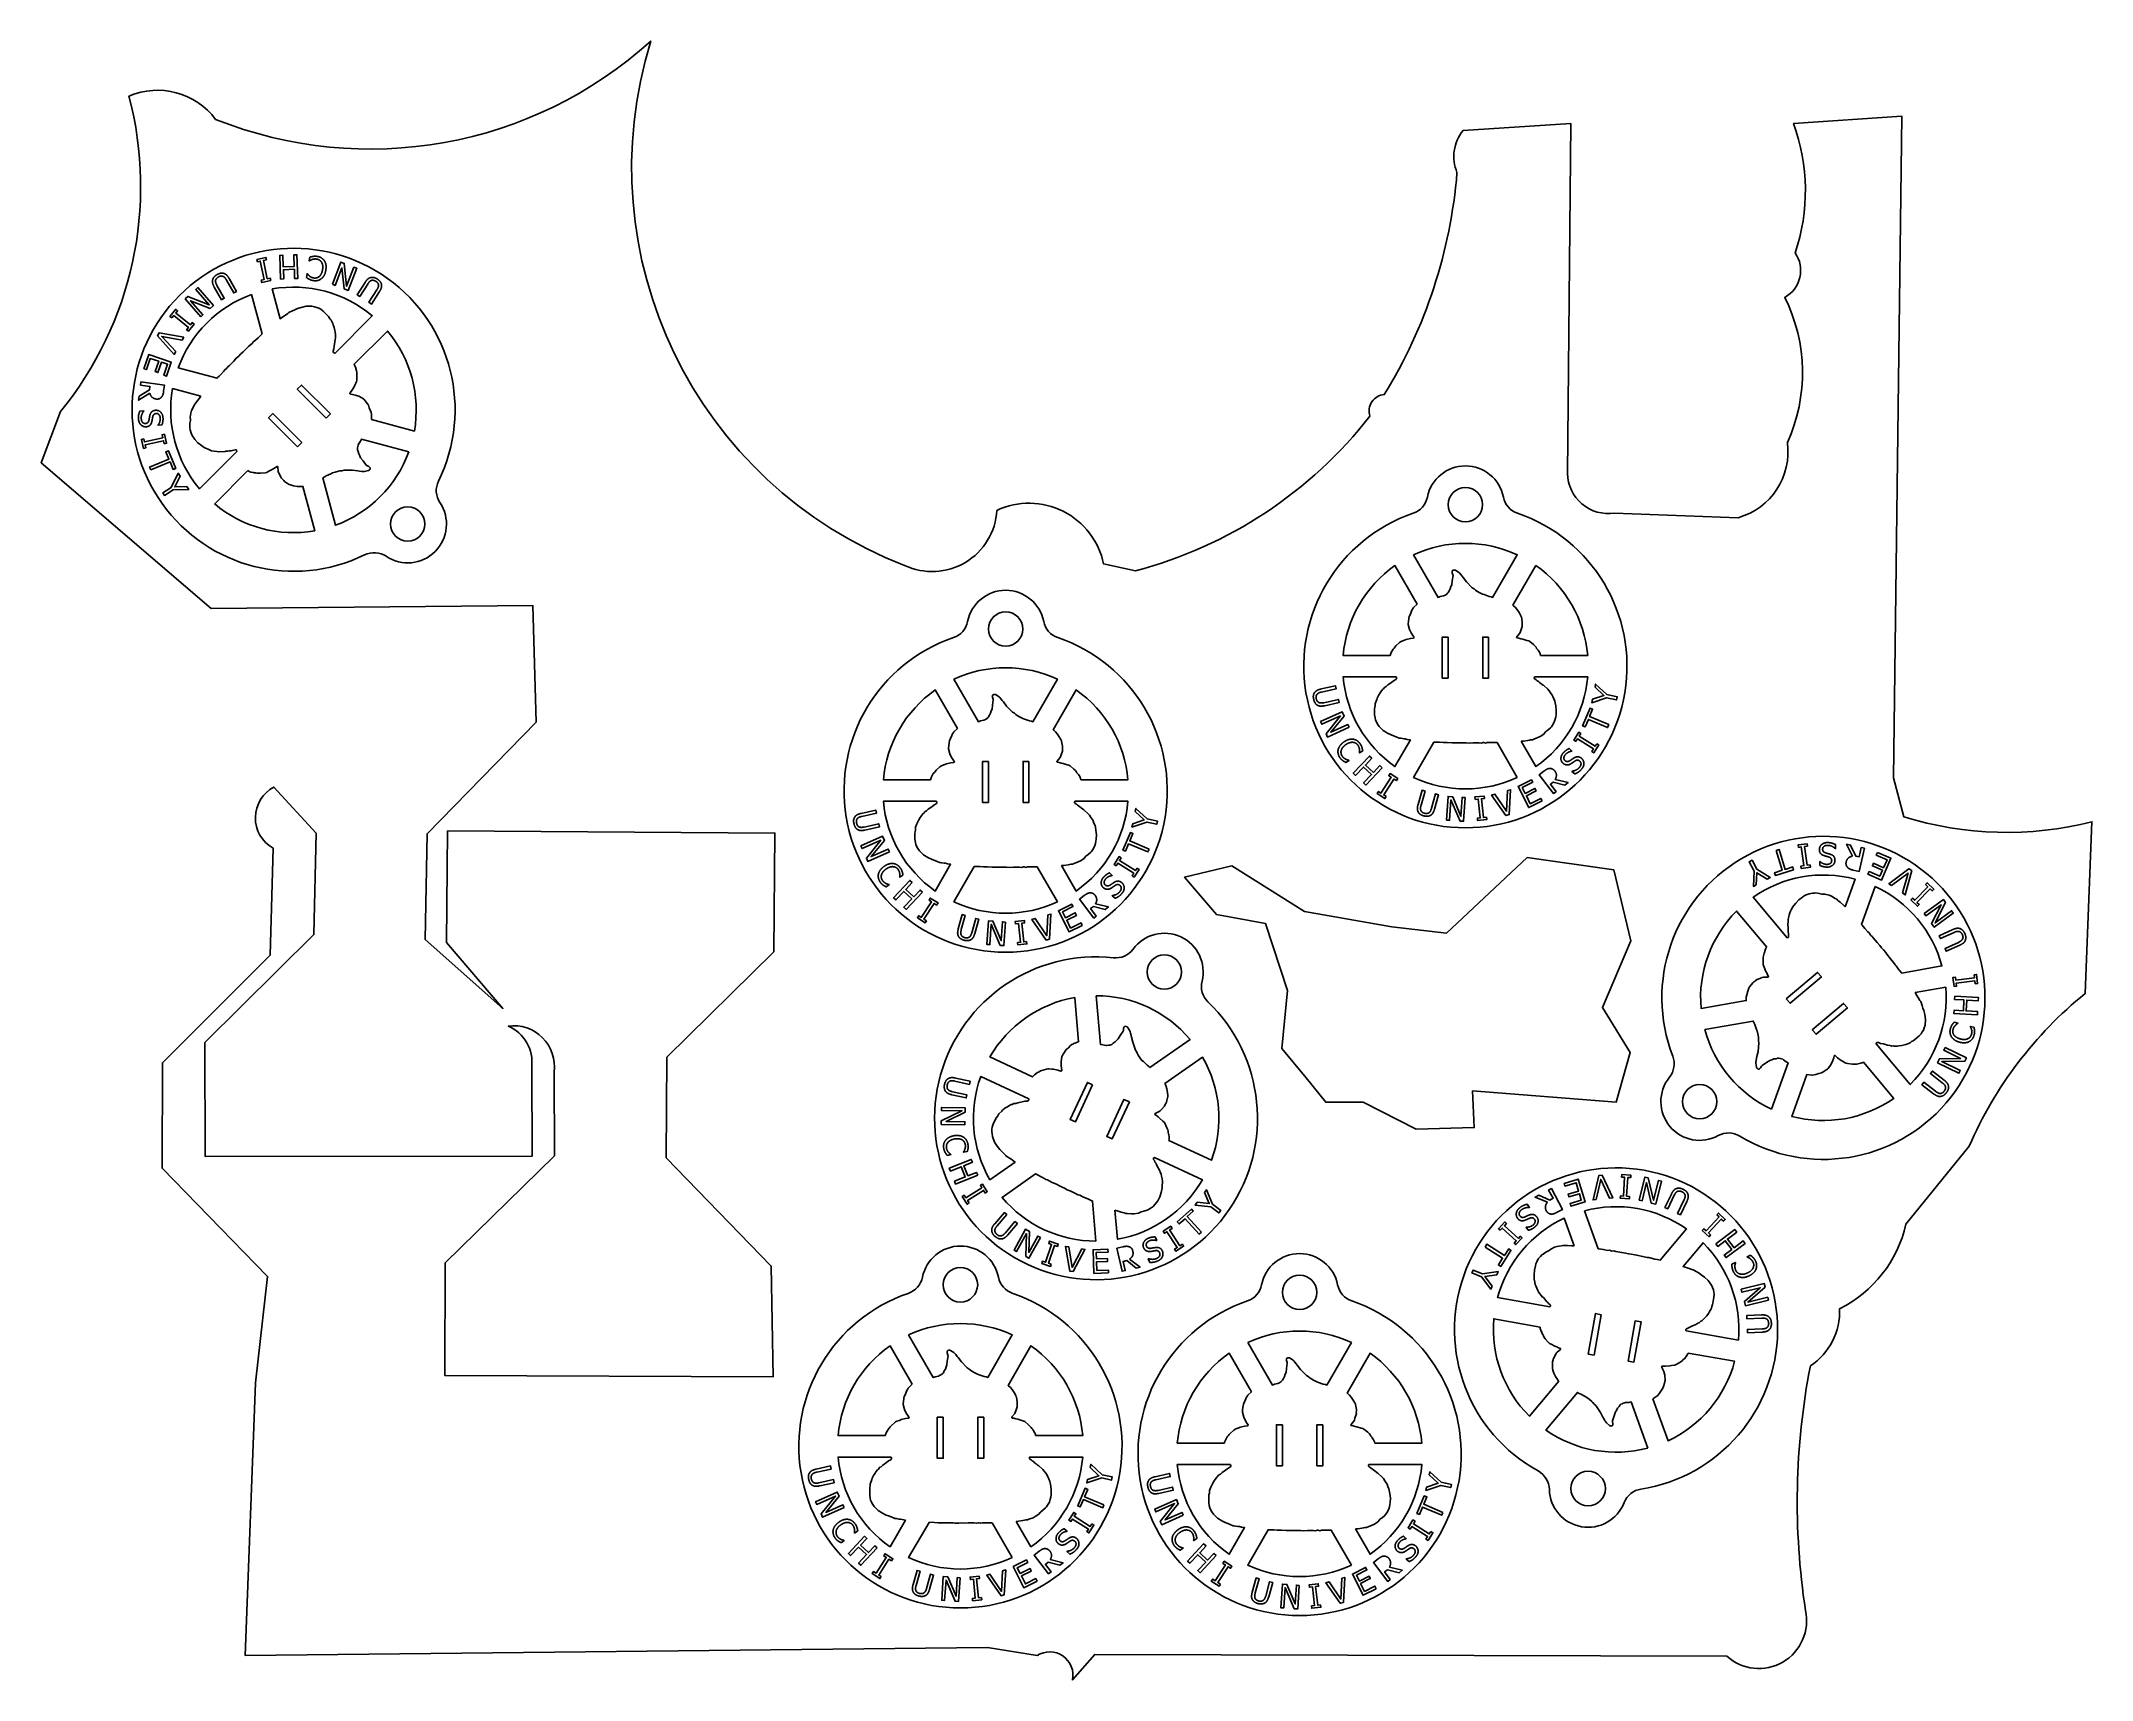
# Model space of a CAD drawing. Header units: millimetres. Extents: x -19 to 172, y -2 to 150.
import ezdxf

# ---------------------------------------------------------------- set-up
doc = ezdxf.new("R2010")
doc.units = ezdxf.units.MM
doc.layers.add('SCRAP_OUTLINE', color=8, linetype='Continuous')

msp = doc.modelspace()

# ---------------------------------------------------------------- linework, layer by layer
for points in [[(13.09, 102.08, 0.821365), (18.08, 107.08, -0.267689), (17.95, 109.07, 6.023346), (11.09, 102.22, -0.267689)], [(-6.23, 119.59, -0.221398), (0.58, 126.39), (1.56, 122.74), (1.36, 122.54), (1.19, 122.37), (0.94, 122.16), (0.84, 122.07), (0.75, 122), (0.66, 121.89), (0.33, 121.59), (-0.06, 121.2), (-0.2, 121.08), (-0.45, 120.84), (-0.61, 120.66), (-0.83, 120.47), (-1.07, 120.2), (-1.46, 119.81), (-1.6, 119.7), (-1.71, 119.54), (-1.76, 119.49), (-1.9, 119.4), (-1.98, 119.27), (-2.28, 118.97), (-2.42, 118.81), (-2.57, 118.68), (-2.61, 118.62)], [(8.32, 120.93), (8.29, 120.94), (8.22, 120.98), (8.19, 121.01), (8.17, 121.08), (8.18, 121.14), (8.24, 121.35), (8.27, 121.61), (8.33, 122.01), (8.35, 122.22), (8.39, 122.35), (8.39, 122.4), (8.37, 122.56), (8.38, 122.66), (8.35, 122.92), (8.33, 123.05), (8.26, 123.32), (8.17, 123.57), (8.12, 123.7), (7.98, 124.01), (7.93, 124.08), (7.83, 124.19), (7.73, 124.34), (7.64, 124.44), (7.24, 124.84), (7.01, 125.02), (6.84, 125.12), (6.66, 125.2), (6.43, 125.26), (6.18, 125.3), (5.66, 125.31), (5.2, 125.19), (4.85, 125.08), (4.62, 124.98), (4.4, 124.88), (4.11, 124.76), (4.04, 124.71), (3.95, 124.63), (3.75, 124.49), (3.66, 124.41), (3.49, 124.32), (3.25, 124.14), (2.51, 126.91, -0.221398), (11.8, 124.42)], [(11.72, 114.78), (11.73, 115.23), (11.72, 115.29), (11.69, 115.45), (11.64, 115.6), (11.51, 115.88), (11.44, 116.11), (11.35, 116.25), (11.13, 116.51), (11.05, 116.63), (10.98, 116.7), (10.56, 116.94), (10.22, 117.06), (9.96, 117.12), (9.78, 117.15), (9.73, 117.17), (9.72, 117.18), (9.72, 117.21), (9.73, 117.25), (9.9, 117.48), (10.13, 117.83), (10.18, 117.97), (10.31, 118.22), (10.34, 118.33), (10.36, 118.45), (10.38, 118.9), (10.38, 119.02), (10.35, 119.17), (10.34, 119.32), (10.24, 119.66), (10.16, 119.84), (10.12, 119.91), (13.22, 123, -0.221398), (15.71, 113.71)], [(-4.11, 116.95), (-4.25, 116.78), (-4.49, 116.46), (-4.58, 116.35), (-4.64, 116.24), (-4.75, 116.11), (-4.81, 115.97), (-4.98, 115.61), (-5.05, 115.38), (-5.12, 115), (-5.1, 114.79), (-5.1, 114.7), (-5.14, 114.46), (-5.16, 114.14), (-5.14, 114.01), (-5.11, 113.83), (-5.03, 113.52), (-4.89, 113.25), (-4.79, 113.08), (-4.67, 112.93), (-4.39, 112.63), (-4.06, 112.36), (-3.81, 112.2), (-3.7, 112.12), (-3.45, 112.02), (-3.26, 111.93), (-3.12, 111.89), (-2.88, 111.84), (-2.65, 111.81), (-2.46, 111.79), (-1.91, 111.81), (-1.88, 111.83), (-1.81, 111.85), (-1.63, 111.86), (-1.47, 111.89), (-1.32, 111.89), (-1.19, 111.92), (-1.06, 111.94), (-0.92, 111.97), (-0.86, 111.97), (-0.81, 111.95), (-0.8, 111.94), (-0.78, 111.83), (-4.26, 108.36, -0.221398), (-6.75, 117.66)], [(15.19, 111.78, -0.221398), (8.39, 104.97), (7.21, 109.38), (7.34, 109.43), (7.51, 109.55), (7.94, 109.75), (8.09, 109.83), (8.34, 109.91), (8.66, 110), (8.81, 110.03), (8.98, 110.03), (9.18, 110.08), (9.96, 110.07), (10.46, 110.01), (10.6, 110), (10.83, 109.96), (10.96, 109.96), (11.07, 109.97), (11.44, 110.04), (11.5, 110.08), (11.56, 110.14), (11.59, 110.21), (11.6, 110.25), (11.59, 110.29), (11.57, 110.34), (11.54, 110.37), (11.48, 110.42), (11.3, 110.51), (11.24, 110.55), (10.94, 110.95), (10.72, 111.23), (10.65, 111.4), (10.55, 111.6), (10.5, 111.8), (10.44, 111.97), (10.43, 112.06), (10.44, 112.17), (10.46, 112.28), (10.5, 112.41), (10.53, 112.5), (10.7, 112.77), (10.79, 112.96)], [(0.25, 110.04), (0.36, 109.97), (0.53, 109.91), (0.76, 109.85), (0.84, 109.84), (0.96, 109.84), (1.09, 109.8), (1.2, 109.79), (1.42, 109.8), (1.87, 109.84), (1.99, 109.87), (2.13, 109.96), (2.5, 110.13), (2.64, 110.24), (2.81, 110.33), (2.95, 110.43), (2.97, 110.44), (2.99, 110.43), (3.02, 110.41), (3.03, 110.38), (3.07, 109.97), (3.1, 109.86), (3.18, 109.71), (3.35, 109.36), (3.37, 109.33), (3.45, 109.26), (3.57, 109.12), (3.66, 109.03), (4.03, 108.78), (4.07, 108.76), (4.2, 108.71), (4.49, 108.63), (4.83, 108.56), (5.05, 108.55), (5.29, 108.55), (5.35, 108.57), (6.45, 104.45, -0.221398), (-2.84, 106.94)], [(116.86, 107.58, 0.821365), (109.8, 107.58, -0.267689), (108.48, 106.08, 6.023346), (118.18, 106.08, -0.267689)], [(108.52, 102.22, -0.221398), (118.14, 102.22), (115.86, 98.27), (115.73, 98.32), (115.53, 98.36), (115.08, 98.52), (114.92, 98.57), (114.68, 98.69), (114.39, 98.85), (114.27, 98.94), (114.14, 99.06), (113.96, 99.16), (113.42, 99.72), (113.12, 100.12), (113.02, 100.23), (112.89, 100.41), (112.8, 100.51), (112.72, 100.58), (112.4, 100.79), (112.33, 100.81), (112.24, 100.81), (112.17, 100.78), (112.14, 100.76), (112.11, 100.72), (112.1, 100.68), (112.09, 100.63), (112.1, 100.55), (112.17, 100.36), (112.18, 100.29), (112.11, 99.8), (112.07, 99.44), (111.99, 99.27), (111.93, 99.06), (111.82, 98.88), (111.74, 98.72), (111.68, 98.65), (111.6, 98.58), (111.5, 98.51), (111.39, 98.45), (111.3, 98.41), (110.99, 98.34), (110.8, 98.27)], [(108.85, 97.64), (108.52, 97.32), (108.48, 97.28), (108.4, 97.15), (108.33, 97), (108.22, 96.71), (108.11, 96.5), (108.08, 96.34), (108.04, 96), (108.02, 95.86), (108.02, 95.75), (108.14, 95.29), (108.3, 94.96), (108.44, 94.73), (108.55, 94.59), (108.57, 94.55), (108.57, 94.53), (108.55, 94.5), (108.51, 94.49), (108.23, 94.45), (107.82, 94.36), (107.68, 94.29), (107.42, 94.21), (107.31, 94.15), (107.22, 94.08), (106.88, 93.78), (106.8, 93.69), (106.71, 93.56), (106.61, 93.45), (106.44, 93.14), (106.37, 92.96), (106.35, 92.88), (101.97, 92.88, -0.221398), (106.79, 101.22)], [(120.31, 92.88), (120.29, 93.01), (120.21, 93.17), (120.08, 93.37), (120.04, 93.43), (119.95, 93.53), (119.89, 93.64), (119.82, 93.73), (119.66, 93.88), (119.31, 94.17), (119.21, 94.23), (119.04, 94.27), (118.66, 94.4), (118.48, 94.43), (118.3, 94.49), (118.12, 94.51), (118.11, 94.52), (118.09, 94.54), (118.09, 94.57), (118.11, 94.61), (118.37, 94.92), (118.42, 95.02), (118.47, 95.19), (118.6, 95.55), (118.61, 95.59), (118.6, 95.69), (118.61, 95.88), (118.61, 96), (118.53, 96.45), (118.52, 96.49), (118.46, 96.61), (118.31, 96.87), (118.12, 97.16), (117.97, 97.33), (117.8, 97.49), (117.75, 97.53), (119.88, 101.22, -0.221398), (124.69, 92.88)], [(74.16, 96.03, 0.821365), (67.1, 96.03, -0.267689), (65.78, 94.53, 6.023346), (75.48, 94.53, -0.267689)], [(65.82, 90.67, -0.221398), (75.44, 90.67), (73.16, 86.72), (73.03, 86.77), (72.83, 86.81), (72.38, 86.97), (72.22, 87.02), (71.98, 87.14), (71.69, 87.3), (71.57, 87.39), (71.44, 87.51), (71.26, 87.61), (70.72, 88.17), (70.42, 88.57), (70.32, 88.68), (70.19, 88.86), (70.1, 88.96), (70.02, 89.03), (69.7, 89.24), (69.63, 89.26), (69.54, 89.26), (69.47, 89.23), (69.44, 89.21), (69.41, 89.17), (69.4, 89.13), (69.39, 89.08), (69.4, 89), (69.47, 88.81), (69.48, 88.74), (69.41, 88.25), (69.37, 87.89), (69.29, 87.72), (69.23, 87.51), (69.12, 87.33), (69.04, 87.17), (68.98, 87.1), (68.9, 87.03), (68.8, 86.96), (68.69, 86.9), (68.6, 86.86), (68.29, 86.79), (68.1, 86.72)], [(66.15, 86.09), (65.82, 85.77), (65.78, 85.73), (65.7, 85.6), (65.63, 85.45), (65.52, 85.16), (65.41, 84.95), (65.38, 84.79), (65.34, 84.45), (65.32, 84.31), (65.32, 84.2), (65.44, 83.74), (65.6, 83.41), (65.74, 83.18), (65.85, 83.04), (65.87, 83), (65.87, 82.98), (65.85, 82.95), (65.81, 82.94), (65.53, 82.9), (65.12, 82.81), (64.98, 82.74), (64.72, 82.66), (64.61, 82.6), (64.52, 82.53), (64.18, 82.23), (64.1, 82.14), (64.01, 82.01), (63.91, 81.9), (63.74, 81.59), (63.67, 81.41), (63.65, 81.33), (59.27, 81.33, -0.221398), (64.09, 89.67)], [(77.61, 81.33), (77.59, 81.46), (77.51, 81.62), (77.38, 81.82), (77.34, 81.88), (77.25, 81.98), (77.19, 82.09), (77.12, 82.18), (76.96, 82.33), (76.61, 82.62), (76.51, 82.68), (76.34, 82.72), (75.96, 82.85), (75.78, 82.88), (75.6, 82.94), (75.42, 82.96), (75.41, 82.97), (75.39, 82.99), (75.39, 83.02), (75.41, 83.06), (75.67, 83.37), (75.72, 83.47), (75.77, 83.64), (75.9, 84), (75.91, 84.04), (75.9, 84.14), (75.91, 84.33), (75.91, 84.45), (75.83, 84.9), (75.82, 84.94), (75.76, 85.06), (75.61, 85.32), (75.42, 85.61), (75.27, 85.78), (75.1, 85.94), (75.05, 85.98), (77.18, 89.67, -0.221398), (81.99, 81.33)], [(106.9, 90.88), (106.92, 90.85), (106.94, 90.78), (106.94, 90.74), (106.9, 90.68), (106.86, 90.64), (106.66, 90.53), (106.46, 90.37), (106.13, 90.14), (105.97, 89.99), (105.85, 89.93), (105.81, 89.9), (105.72, 89.77), (105.64, 89.71), (105.48, 89.5), (105.4, 89.39), (105.26, 89.16), (105.14, 88.91), (105.09, 88.79), (104.97, 88.47), (104.95, 88.38), (104.95, 88.23), (104.91, 88.06), (104.9, 87.92), (104.9, 87.35), (104.94, 87.07), (104.99, 86.88), (105.06, 86.7), (105.18, 86.49), (105.33, 86.28), (105.69, 85.91), (106.1, 85.66), (106.43, 85.5), (106.66, 85.41), (106.89, 85.32), (107.17, 85.2), (107.25, 85.19), (107.37, 85.18), (107.62, 85.13), (107.74, 85.13), (107.92, 85.08), (108.22, 85.03), (106.79, 82.55, -0.221398), (101.97, 90.88)], [(118.51, 84.91), (118.73, 84.93), (119.12, 84.99), (119.27, 85.01), (119.39, 85.04), (119.55, 85.05), (119.69, 85.11), (120.07, 85.25), (120.28, 85.36), (120.61, 85.58), (120.74, 85.74), (120.79, 85.8), (120.99, 85.95), (121.24, 86.16), (121.32, 86.26), (121.42, 86.41), (121.59, 86.69), (121.67, 86.97), (121.72, 87.17), (121.75, 87.36), (121.77, 87.77), (121.72, 88.19), (121.66, 88.48), (121.63, 88.62), (121.53, 88.86), (121.46, 89.06), (121.38, 89.19), (121.25, 89.39), (121.11, 89.58), (120.99, 89.73), (120.59, 90.1), (120.55, 90.11), (120.49, 90.14), (120.35, 90.26), (120.22, 90.36), (120.11, 90.46), (120, 90.53), (119.9, 90.61), (119.78, 90.69), (119.73, 90.74), (119.72, 90.78), (119.72, 90.79), (119.77, 90.88), (124.69, 90.88, -0.221398), (119.88, 82.55)], [(118.14, 81.55, -0.221398), (108.52, 81.55), (110.41, 84.82), (110.69, 84.83), (110.93, 84.82), (111.26, 84.79), (111.39, 84.79), (111.5, 84.78), (111.64, 84.79), (112.09, 84.77), (112.64, 84.77), (112.82, 84.75), (113.17, 84.75), (113.41, 84.77), (113.7, 84.74), (114.06, 84.76), (114.61, 84.76), (114.79, 84.74), (114.98, 84.78), (115.05, 84.78), (115.21, 84.74), (115.36, 84.78), (115.79, 84.78), (115.99, 84.79), (116.2, 84.78), (116.27, 84.79)], [(64.2, 79.33), (64.22, 79.3), (64.24, 79.23), (64.24, 79.19), (64.2, 79.13), (64.16, 79.09), (63.96, 78.98), (63.76, 78.82), (63.43, 78.59), (63.27, 78.44), (63.15, 78.38), (63.11, 78.35), (63.02, 78.22), (62.94, 78.16), (62.78, 77.95), (62.7, 77.84), (62.56, 77.61), (62.44, 77.36), (62.39, 77.24), (62.27, 76.92), (62.25, 76.83), (62.25, 76.68), (62.21, 76.51), (62.2, 76.37), (62.2, 75.8), (62.24, 75.52), (62.29, 75.33), (62.36, 75.15), (62.48, 74.94), (62.63, 74.73), (62.99, 74.36), (63.4, 74.11), (63.73, 73.95), (63.96, 73.86), (64.19, 73.77), (64.47, 73.65), (64.55, 73.64), (64.67, 73.63), (64.92, 73.58), (65.04, 73.58), (65.22, 73.53), (65.52, 73.48), (64.09, 71, -0.221398), (59.27, 79.33)], [(75.81, 73.36), (76.03, 73.38), (76.42, 73.44), (76.57, 73.46), (76.69, 73.49), (76.85, 73.5), (76.99, 73.56), (77.37, 73.7), (77.58, 73.81), (77.91, 74.03), (78.04, 74.19), (78.09, 74.25), (78.29, 74.4), (78.54, 74.61), (78.62, 74.71), (78.72, 74.86), (78.89, 75.14), (78.97, 75.42), (79.02, 75.62), (79.05, 75.81), (79.07, 76.22), (79.02, 76.64), (78.96, 76.93), (78.93, 77.07), (78.83, 77.31), (78.76, 77.51), (78.68, 77.64), (78.55, 77.84), (78.41, 78.03), (78.29, 78.18), (77.89, 78.55), (77.85, 78.56), (77.79, 78.59), (77.65, 78.71), (77.52, 78.81), (77.41, 78.91), (77.3, 78.98), (77.2, 79.06), (77.08, 79.14), (77.03, 79.19), (77.02, 79.23), (77.02, 79.24), (77.07, 79.33), (81.99, 79.33, -0.221398), (77.18, 71)], [(132.28, 53.7, 0.821365), (136.82, 48.29, -0.267689), (138.82, 48.24, 6.023346), (132.59, 55.67, -0.267689)], [(75.44, 70, -0.221398), (65.82, 70), (67.71, 73.27), (67.99, 73.28), (68.23, 73.27), (68.56, 73.24), (68.69, 73.24), (68.8, 73.23), (68.94, 73.24), (69.39, 73.22), (69.94, 73.22), (70.12, 73.2), (70.47, 73.2), (70.71, 73.22), (71, 73.19), (71.36, 73.21), (71.91, 73.21), (72.09, 73.19), (72.28, 73.23), (72.35, 73.23), (72.51, 73.19), (72.66, 73.23), (73.09, 73.23), (73.29, 73.24), (73.5, 73.23), (73.57, 73.24)], [(148.59, 69.53), (148.44, 69.68), (148.14, 69.95), (148.03, 70.05), (147.93, 70.12), (147.82, 70.24), (147.68, 70.31), (147.33, 70.51), (147.11, 70.6), (146.73, 70.71), (146.53, 70.7), (146.44, 70.71), (146.2, 70.77), (145.88, 70.82), (145.76, 70.81), (145.57, 70.79), (145.25, 70.74), (144.98, 70.63), (144.8, 70.54), (144.63, 70.44), (144.31, 70.19), (144.01, 69.88), (143.84, 69.65), (143.74, 69.54), (143.63, 69.3), (143.52, 69.12), (143.47, 68.98), (143.4, 68.75), (143.34, 68.52), (143.31, 68.33), (143.28, 67.78), (143.3, 67.75), (143.32, 67.68), (143.31, 67.5), (143.32, 67.34), (143.31, 67.19), (143.33, 67.06), (143.33, 66.93), (143.35, 66.79), (143.34, 66.72), (143.32, 66.68), (143.31, 66.67), (143.21, 66.66), (140.05, 70.42, -0.221398), (149.53, 72.1)], [(151.4, 71.41, -0.221398), (157.59, 64.04), (153.86, 63.38), (153.68, 63.59), (153.53, 63.78), (153.34, 64.05), (153.26, 64.15), (153.2, 64.25), (153.1, 64.35), (152.83, 64.7), (152.47, 65.12), (152.37, 65.28), (152.15, 65.54), (151.98, 65.72), (151.82, 65.95), (151.57, 66.22), (151.21, 66.64), (151.11, 66.79), (150.96, 66.91), (150.92, 66.97), (150.84, 67.11), (150.72, 67.21), (150.44, 67.53), (150.3, 67.68), (150.18, 67.84), (150.12, 67.9)], [(141.33, 65.79), (141.25, 65.69), (141.17, 65.52), (141.1, 65.3), (141.08, 65.22), (141.06, 65.1), (141.02, 64.97), (141, 64.86), (140.99, 64.65), (140.99, 64.19), (141.01, 64.07), (141.08, 63.92), (141.23, 63.54), (141.32, 63.39), (141.39, 63.21), (141.49, 63.06), (141.49, 63.04), (141.48, 63.02), (141.46, 63), (141.42, 62.99), (141.01, 62.99), (140.9, 62.96), (140.75, 62.9), (140.38, 62.76), (140.35, 62.74), (140.28, 62.67), (140.12, 62.56), (140.03, 62.48), (139.74, 62.13), (139.72, 62.09), (139.66, 61.97), (139.56, 61.69), (139.46, 61.36), (139.42, 61.14), (139.41, 60.9), (139.42, 60.83), (135.22, 60.09, -0.221398), (138.52, 69.14)], [(88.87, 62.62, 0.821365), (82.47, 65.6, -0.267689), (80.64, 64.8, 6.023346), (89.42, 60.7, -0.267689)], [(77.41, 56.99), (76.97, 56.85), (76.92, 56.82), (76.78, 56.74), (76.66, 56.64), (76.44, 56.42), (76.25, 56.27), (76.15, 56.14), (75.98, 55.85), (75.9, 55.73), (75.85, 55.64), (75.77, 55.16), (75.78, 54.8), (75.81, 54.53), (75.84, 54.35), (75.84, 54.31), (75.83, 54.29), (75.8, 54.28), (75.76, 54.28), (75.49, 54.36), (75.08, 54.45), (74.93, 54.45), (74.65, 54.49), (74.54, 54.48), (74.42, 54.46), (73.99, 54.33), (73.87, 54.29), (73.75, 54.2), (73.6, 54.14), (73.32, 53.93), (73.18, 53.8), (73.13, 53.74), (69.16, 55.59, -0.221398), (77.05, 61.11)], [(79.04, 61.28, -0.221398), (87.76, 57.21), (84.03, 54.6), (83.93, 54.7), (83.76, 54.83), (83.42, 55.16), (83.29, 55.27), (83.13, 55.48), (82.94, 55.75), (82.86, 55.88), (82.8, 56.04), (82.68, 56.21), (82.43, 56.95), (82.32, 57.44), (82.28, 57.58), (82.23, 57.8), (82.19, 57.93), (82.15, 58.03), (81.95, 58.35), (81.9, 58.4), (81.81, 58.43), (81.74, 58.44), (81.7, 58.43), (81.66, 58.41), (81.63, 58.38), (81.61, 58.33), (81.58, 58.26), (81.56, 58.06), (81.54, 57.98), (81.27, 57.57), (81.08, 57.26), (80.94, 57.14), (80.79, 56.98), (80.62, 56.87), (80.48, 56.75), (80.4, 56.71), (80.29, 56.69), (80.18, 56.67), (80.04, 56.66), (79.95, 56.66), (79.64, 56.73), (79.43, 56.75)], [(151.48, 56.8), (151.49, 56.83), (151.53, 56.9), (151.57, 56.92), (151.63, 56.93), (151.7, 56.92), (151.9, 56.84), (152.16, 56.8), (152.54, 56.69), (152.76, 56.66), (152.88, 56.61), (152.93, 56.6), (153.09, 56.61), (153.19, 56.59), (153.46, 56.6), (153.59, 56.61), (153.86, 56.65), (154.12, 56.72), (154.25, 56.76), (154.57, 56.87), (154.65, 56.91), (154.77, 57.01), (154.93, 57.09), (155.03, 57.17), (155.47, 57.54), (155.66, 57.75), (155.77, 57.91), (155.87, 58.08), (155.95, 58.3), (156.02, 58.55), (156.07, 59.07), (155.99, 59.54), (155.91, 59.9), (155.83, 60.13), (155.75, 60.36), (155.66, 60.66), (155.62, 60.73), (155.54, 60.83), (155.42, 61.05), (155.35, 61.14), (155.27, 61.31), (155.11, 61.57), (157.94, 62.07, -0.221398), (154.65, 53.03)], [(141.76, 50.75, -0.221398), (135.57, 58.13), (140.06, 58.92), (140.11, 58.78), (140.2, 58.6), (140.37, 58.15), (140.44, 58), (140.5, 57.74), (140.56, 57.42), (140.57, 57.26), (140.56, 57.09), (140.59, 56.89), (140.52, 56.11), (140.41, 55.62), (140.38, 55.48), (140.33, 55.26), (140.31, 55.12), (140.31, 55.02), (140.36, 54.65), (140.38, 54.58), (140.45, 54.51), (140.51, 54.47), (140.55, 54.46), (140.59, 54.47), (140.64, 54.48), (140.68, 54.51), (140.73, 54.57), (140.83, 54.74), (140.88, 54.8), (141.3, 55.06), (141.6, 55.26), (141.78, 55.31), (141.99, 55.4), (142.19, 55.43), (142.36, 55.47), (142.45, 55.47), (142.57, 55.45), (142.68, 55.42), (142.8, 55.37), (142.88, 55.33), (143.13, 55.14), (143.31, 55.03)], [(85.78, 47.84), (85.81, 47.96), (85.81, 48.14), (85.78, 48.38), (85.76, 48.46), (85.73, 48.58), (85.71, 48.71), (85.69, 48.81), (85.61, 49.02), (85.41, 49.43), (85.35, 49.52), (85.22, 49.63), (84.92, 49.91), (84.78, 50.02), (84.64, 50.14), (84.49, 50.24), (84.47, 50.26), (84.47, 50.28), (84.49, 50.31), (84.51, 50.33), (84.88, 50.51), (84.97, 50.58), (85.09, 50.7), (85.36, 50.98), (85.38, 51.01), (85.42, 51.11), (85.51, 51.27), (85.56, 51.38), (85.67, 51.82), (85.68, 51.87), (85.68, 52), (85.65, 52.3), (85.6, 52.64), (85.54, 52.86), (85.45, 53.08), (85.42, 53.13), (88.91, 55.58, -0.221398), (89.75, 45.99)], [(145.05, 53.95), (145.5, 53.9), (145.56, 53.9), (145.72, 53.92), (145.87, 53.96), (146.17, 54.06), (146.4, 54.11), (146.54, 54.19), (146.83, 54.39), (146.95, 54.46), (147.03, 54.52), (147.31, 54.92), (147.45, 55.25), (147.54, 55.5), (147.58, 55.68), (147.6, 55.72), (147.62, 55.73), (147.65, 55.73), (147.68, 55.71), (147.9, 55.52), (148.23, 55.27), (148.37, 55.2), (148.6, 55.05), (148.71, 55.01), (148.83, 54.99), (149.27, 54.92), (149.39, 54.91), (149.55, 54.93), (149.7, 54.93), (150.05, 55), (150.23, 55.06), (150.3, 55.09), (153.11, 51.74, -0.221398), (143.64, 50.07)], [(72.78, 51.69), (72.79, 51.66), (72.78, 51.58), (72.75, 51.54), (72.7, 51.51), (72.64, 51.49), (72.42, 51.48), (72.16, 51.41), (71.77, 51.34), (71.56, 51.28), (71.43, 51.27), (71.38, 51.26), (71.24, 51.18), (71.14, 51.16), (70.91, 51.04), (70.79, 50.97), (70.56, 50.82), (70.35, 50.65), (70.26, 50.56), (70.01, 50.32), (69.96, 50.25), (69.89, 50.12), (69.78, 49.97), (69.72, 49.86), (69.48, 49.34), (69.39, 49.06), (69.36, 48.87), (69.34, 48.68), (69.37, 48.44), (69.41, 48.19), (69.58, 47.69), (69.85, 47.3), (70.08, 47.01), (70.24, 46.83), (70.42, 46.66), (70.63, 46.43), (70.69, 46.38), (70.8, 46.32), (71, 46.18), (71.11, 46.13), (71.26, 46), (71.5, 45.83), (69.16, 44.19, -0.221398), (68.32, 53.77)], [(80.78, 41.37), (80.98, 41.3), (81.37, 41.19), (81.5, 41.14), (81.63, 41.12), (81.78, 41.06), (81.94, 41.06), (82.33, 41.02), (82.57, 41.03), (82.96, 41.09), (83.15, 41.19), (83.23, 41.22), (83.47, 41.26), (83.78, 41.35), (83.89, 41.41), (84.05, 41.51), (84.32, 41.69), (84.52, 41.91), (84.65, 42.06), (84.75, 42.22), (84.94, 42.59), (85.08, 42.99), (85.14, 43.28), (85.18, 43.42), (85.18, 43.68), (85.2, 43.89), (85.19, 44.04), (85.16, 44.27), (85.11, 44.51), (85.06, 44.69), (84.86, 45.2), (84.82, 45.23), (84.78, 45.28), (84.71, 45.45), (84.63, 45.59), (84.58, 45.73), (84.5, 45.83), (84.44, 45.96), (84.37, 46.07), (84.35, 46.14), (84.35, 46.18), (84.36, 46.2), (84.45, 46.25), (88.9, 44.18, -0.221398), (81.02, 38.66)], [(79.02, 38.48, -0.221398), (70.3, 42.55), (73.4, 44.72), (73.65, 44.61), (73.87, 44.5), (74.16, 44.33), (74.27, 44.28), (74.37, 44.22), (74.51, 44.17), (74.9, 43.96), (75.4, 43.73), (75.56, 43.64), (75.87, 43.49), (76.1, 43.4), (76.34, 43.25), (76.68, 43.12), (77.18, 42.89), (77.34, 42.79), (77.53, 42.75), (77.59, 42.72), (77.72, 42.62), (77.87, 42.58), (78.26, 42.4), (78.45, 42.33), (78.63, 42.23), (78.7, 42.21)], [(121.13, 15.43, 0.821365), (128.08, 14.21, -0.267689), (129.64, 15.46, 6.023346), (120.09, 17.14, -0.267689)], [(123.44, 38.05), (123.22, 38.06), (122.82, 38.07), (122.68, 38.08), (122.55, 38.08), (122.39, 38.09), (122.24, 38.05), (121.85, 37.99), (121.62, 37.92), (121.26, 37.75), (121.11, 37.61), (121.04, 37.57), (120.81, 37.46), (120.54, 37.29), (120.44, 37.21), (120.31, 37.07), (120.1, 36.83), (119.97, 36.57), (119.88, 36.38), (119.83, 36.2), (119.74, 35.8), (119.71, 35.37), (119.72, 35.08), (119.72, 34.94), (119.78, 34.68), (119.82, 34.47), (119.87, 34.33), (119.96, 34.11), (120.07, 33.9), (120.16, 33.73), (120.49, 33.29), (120.53, 33.28), (120.59, 33.24), (120.7, 33.09), (120.81, 32.98), (120.9, 32.86), (121, 32.78), (121.09, 32.67), (121.19, 32.58), (121.23, 32.52), (121.23, 32.48), (121.23, 32.46), (121.16, 32.39), (116.32, 33.24, -0.221398), (122.51, 40.61)], [(124.39, 41.3, -0.221398), (133.86, 39.62), (131.43, 36.73), (131.16, 36.77), (130.92, 36.82), (130.6, 36.9), (130.48, 36.92), (130.37, 36.96), (130.22, 36.97), (129.79, 37.07), (129.25, 37.17), (129.07, 37.21), (128.73, 37.27), (128.49, 37.3), (128.21, 37.38), (127.85, 37.42), (127.31, 37.52), (127.13, 37.57), (126.94, 37.56), (126.87, 37.58), (126.72, 37.64), (126.56, 37.63), (126.14, 37.71), (125.94, 37.73), (125.74, 37.77), (125.67, 37.78)], [(133.83, 30.15), (133.82, 30.18), (133.81, 30.26), (133.83, 30.3), (133.87, 30.35), (133.92, 30.38), (134.13, 30.45), (134.36, 30.58), (134.72, 30.75), (134.91, 30.86), (135.03, 30.91), (135.08, 30.93), (135.2, 31.04), (135.29, 31.09), (135.48, 31.27), (135.58, 31.36), (135.75, 31.56), (135.91, 31.78), (135.98, 31.9), (136.15, 32.19), (136.19, 32.27), (136.22, 32.42), (136.29, 32.59), (136.32, 32.72), (136.42, 33.28), (136.43, 33.57), (136.41, 33.76), (136.38, 33.95), (136.29, 34.17), (136.19, 34.41), (135.89, 34.84), (135.53, 35.15), (135.24, 35.37), (135.03, 35.5), (134.82, 35.62), (134.56, 35.79), (134.48, 35.82), (134.36, 35.85), (134.13, 35.94), (134.01, 35.96), (133.84, 36.04), (133.55, 36.14), (135.4, 38.34, -0.221398), (138.69, 29.29)], [(69.96, 35.13, 0.821365), (62.9, 35.13, -0.267689), (61.58, 33.63, 6.023346), (71.28, 33.63, -0.267689)], [(101.46, 34.43, 0.821365), (94.4, 34.43, -0.267689), (93.08, 32.93, 6.023346), (102.78, 32.93, -0.267689)], [(61.62, 29.77, -0.221398), (71.24, 29.77), (68.96, 25.82), (68.83, 25.87), (68.63, 25.91), (68.18, 26.07), (68.02, 26.12), (67.78, 26.24), (67.49, 26.4), (67.37, 26.49), (67.24, 26.61), (67.06, 26.71), (66.52, 27.27), (66.22, 27.67), (66.12, 27.78), (65.99, 27.96), (65.9, 28.06), (65.82, 28.13), (65.5, 28.34), (65.43, 28.36), (65.34, 28.36), (65.27, 28.33), (65.24, 28.31), (65.21, 28.27), (65.2, 28.23), (65.19, 28.18), (65.2, 28.1), (65.27, 27.91), (65.28, 27.84), (65.21, 27.35), (65.17, 26.99), (65.09, 26.82), (65.03, 26.61), (64.92, 26.43), (64.84, 26.27), (64.78, 26.2), (64.7, 26.13), (64.6, 26.06), (64.49, 26), (64.4, 25.96), (64.09, 25.89), (63.9, 25.82)], [(120.28, 30.51), (120.28, 30.38), (120.33, 30.21), (120.42, 29.99), (120.46, 29.92), (120.53, 29.81), (120.57, 29.69), (120.62, 29.59), (120.75, 29.42), (121.05, 29.07), (121.14, 28.99), (121.29, 28.92), (121.65, 28.73), (121.82, 28.67), (121.98, 28.58), (122.15, 28.53), (122.17, 28.51), (122.18, 28.49), (122.17, 28.46), (122.15, 28.43), (121.84, 28.16), (121.77, 28.07), (121.7, 27.92), (121.5, 27.58), (121.49, 27.54), (121.48, 27.45), (121.43, 27.27), (121.41, 27.15), (121.42, 26.69), (121.42, 26.65), (121.46, 26.51), (121.56, 26.23), (121.7, 25.92), (121.81, 25.72), (121.95, 25.53), (122, 25.49), (119.27, 22.23, -0.221398), (115.97, 31.27)], [(61.95, 25.19), (61.62, 24.87), (61.58, 24.83), (61.5, 24.7), (61.43, 24.55), (61.32, 24.26), (61.21, 24.05), (61.18, 23.89), (61.14, 23.55), (61.12, 23.41), (61.12, 23.3), (61.24, 22.84), (61.4, 22.51), (61.54, 22.28), (61.65, 22.14), (61.67, 22.1), (61.67, 22.08), (61.65, 22.05), (61.61, 22.04), (61.33, 22), (60.92, 21.91), (60.78, 21.84), (60.52, 21.76), (60.41, 21.7), (60.32, 21.63), (59.98, 21.33), (59.9, 21.24), (59.81, 21.11), (59.71, 21), (59.54, 20.69), (59.47, 20.51), (59.45, 20.43), (55.07, 20.43, -0.221398), (59.89, 28.77)], [(73.41, 20.43), (73.39, 20.56), (73.31, 20.72), (73.18, 20.92), (73.14, 20.98), (73.05, 21.08), (72.99, 21.19), (72.92, 21.28), (72.76, 21.43), (72.41, 21.72), (72.31, 21.78), (72.14, 21.82), (71.76, 21.95), (71.58, 21.98), (71.4, 22.04), (71.22, 22.06), (71.21, 22.07), (71.19, 22.09), (71.19, 22.12), (71.21, 22.16), (71.47, 22.47), (71.52, 22.57), (71.57, 22.74), (71.7, 23.1), (71.71, 23.14), (71.7, 23.24), (71.71, 23.43), (71.71, 23.55), (71.63, 24), (71.62, 24.04), (71.56, 24.16), (71.41, 24.42), (71.22, 24.71), (71.07, 24.88), (70.9, 25.04), (70.85, 25.08), (72.98, 28.77, -0.221398), (77.79, 20.43)], [(93.12, 29.07, -0.221398), (102.74, 29.07), (100.46, 25.12), (100.33, 25.17), (100.13, 25.21), (99.68, 25.37), (99.52, 25.42), (99.28, 25.54), (98.99, 25.7), (98.87, 25.79), (98.74, 25.91), (98.56, 26.01), (98.02, 26.57), (97.72, 26.97), (97.62, 27.08), (97.49, 27.26), (97.4, 27.36), (97.32, 27.43), (97, 27.64), (96.93, 27.66), (96.84, 27.66), (96.77, 27.63), (96.74, 27.61), (96.71, 27.57), (96.7, 27.53), (96.69, 27.48), (96.7, 27.4), (96.77, 27.21), (96.78, 27.14), (96.71, 26.65), (96.67, 26.29), (96.59, 26.12), (96.53, 25.91), (96.42, 25.73), (96.34, 25.57), (96.28, 25.5), (96.2, 25.43), (96.1, 25.36), (95.99, 25.3), (95.9, 25.26), (95.59, 25.19), (95.4, 25.12)], [(93.45, 24.49), (93.12, 24.17), (93.08, 24.13), (93, 24), (92.93, 23.85), (92.82, 23.56), (92.71, 23.35), (92.68, 23.19), (92.64, 22.85), (92.62, 22.71), (92.62, 22.6), (92.74, 22.14), (92.9, 21.81), (93.04, 21.58), (93.15, 21.44), (93.17, 21.4), (93.17, 21.38), (93.15, 21.35), (93.11, 21.34), (92.83, 21.3), (92.42, 21.21), (92.28, 21.14), (92.02, 21.06), (91.91, 21), (91.82, 20.93), (91.48, 20.63), (91.4, 20.54), (91.31, 20.41), (91.21, 20.3), (91.04, 19.99), (90.97, 19.81), (90.95, 19.73), (86.57, 19.73, -0.221398), (91.39, 28.07)], [(104.91, 19.73), (104.89, 19.86), (104.81, 20.02), (104.68, 20.22), (104.64, 20.28), (104.55, 20.38), (104.49, 20.49), (104.42, 20.58), (104.26, 20.73), (103.91, 21.02), (103.81, 21.08), (103.64, 21.12), (103.26, 21.25), (103.08, 21.28), (102.9, 21.34), (102.72, 21.36), (102.71, 21.37), (102.69, 21.39), (102.69, 21.42), (102.71, 21.46), (102.97, 21.77), (103.02, 21.87), (103.07, 22.04), (103.2, 22.4), (103.21, 22.44), (103.2, 22.54), (103.21, 22.73), (103.21, 22.85), (103.13, 23.3), (103.12, 23.34), (103.06, 23.46), (102.91, 23.72), (102.72, 24.01), (102.57, 24.18), (102.4, 24.34), (102.35, 24.38), (104.48, 28.07, -0.221398), (109.29, 19.73)], [(130.74, 23.84), (131.12, 24.09), (131.17, 24.13), (131.28, 24.24), (131.37, 24.37), (131.53, 24.64), (131.67, 24.83), (131.73, 24.98), (131.82, 25.31), (131.87, 25.44), (131.89, 25.55), (131.85, 26.03), (131.75, 26.38), (131.65, 26.62), (131.57, 26.79), (131.56, 26.83), (131.56, 26.85), (131.59, 26.87), (131.63, 26.88), (131.91, 26.87), (132.33, 26.89), (132.48, 26.93), (132.75, 26.96), (132.86, 27), (132.97, 27.06), (133.35, 27.29), (133.45, 27.36), (133.56, 27.48), (133.68, 27.57), (133.9, 27.85), (134, 28.01), (134.03, 28.08), (138.34, 27.33, -0.221398), (132.15, 19.95)], [(130.28, 19.27, -0.221398), (120.8, 20.94), (123.73, 24.43), (123.85, 24.36), (124.04, 24.28), (124.46, 24.05), (124.61, 23.97), (124.82, 23.82), (125.07, 23.6), (125.18, 23.5), (125.29, 23.36), (125.44, 23.22), (125.88, 22.58), (126.11, 22.13), (126.19, 22.01), (126.29, 21.8), (126.36, 21.69), (126.43, 21.61), (126.7, 21.35), (126.77, 21.32), (126.86, 21.3), (126.93, 21.32), (126.96, 21.34), (127, 21.37), (127.02, 21.41), (127.03, 21.45), (127.03, 21.53), (127, 21.73), (127, 21.8), (127.16, 22.27), (127.26, 22.62), (127.36, 22.77), (127.47, 22.97), (127.6, 23.12), (127.71, 23.27), (127.78, 23.33), (127.88, 23.38), (127.98, 23.43), (128.1, 23.48), (128.2, 23.5), (128.51, 23.51), (128.72, 23.55)], [(60, 18.43), (60.02, 18.4), (60.04, 18.33), (60.04, 18.29), (60, 18.23), (59.96, 18.19), (59.76, 18.08), (59.56, 17.92), (59.23, 17.69), (59.07, 17.54), (58.95, 17.48), (58.91, 17.45), (58.82, 17.32), (58.74, 17.26), (58.58, 17.05), (58.5, 16.94), (58.36, 16.71), (58.24, 16.46), (58.19, 16.34), (58.07, 16.02), (58.05, 15.93), (58.05, 15.78), (58.01, 15.61), (58, 15.47), (58, 14.9), (58.04, 14.62), (58.09, 14.43), (58.16, 14.25), (58.28, 14.04), (58.43, 13.83), (58.79, 13.46), (59.2, 13.21), (59.53, 13.05), (59.76, 12.96), (59.99, 12.87), (60.27, 12.75), (60.35, 12.74), (60.47, 12.73), (60.72, 12.68), (60.84, 12.68), (61.02, 12.63), (61.32, 12.58), (59.89, 10.1, -0.221398), (55.07, 18.43)], [(71.61, 12.46), (71.83, 12.48), (72.22, 12.54), (72.37, 12.56), (72.49, 12.59), (72.65, 12.6), (72.79, 12.66), (73.17, 12.8), (73.38, 12.91), (73.71, 13.13), (73.84, 13.29), (73.89, 13.35), (74.09, 13.5), (74.34, 13.71), (74.42, 13.81), (74.52, 13.96), (74.69, 14.24), (74.77, 14.52), (74.82, 14.72), (74.85, 14.91), (74.87, 15.32), (74.82, 15.74), (74.76, 16.03), (74.73, 16.17), (74.63, 16.41), (74.56, 16.61), (74.48, 16.74), (74.35, 16.94), (74.21, 17.13), (74.09, 17.28), (73.69, 17.65), (73.65, 17.66), (73.59, 17.69), (73.45, 17.81), (73.32, 17.91), (73.21, 18.01), (73.1, 18.08), (73, 18.16), (72.88, 18.24), (72.83, 18.29), (72.82, 18.33), (72.82, 18.34), (72.87, 18.43), (77.79, 18.43, -0.221398), (72.98, 10.1)], [(91.5, 17.73), (91.52, 17.7), (91.54, 17.63), (91.54, 17.59), (91.5, 17.53), (91.46, 17.49), (91.26, 17.38), (91.06, 17.22), (90.73, 16.99), (90.57, 16.84), (90.45, 16.78), (90.41, 16.75), (90.32, 16.62), (90.24, 16.56), (90.08, 16.35), (90, 16.24), (89.86, 16.01), (89.74, 15.76), (89.69, 15.64), (89.57, 15.32), (89.55, 15.23), (89.55, 15.08), (89.51, 14.91), (89.5, 14.77), (89.5, 14.2), (89.54, 13.92), (89.59, 13.73), (89.66, 13.55), (89.78, 13.34), (89.93, 13.13), (90.29, 12.76), (90.7, 12.51), (91.03, 12.35), (91.26, 12.26), (91.49, 12.17), (91.77, 12.05), (91.85, 12.04), (91.97, 12.03), (92.22, 11.98), (92.34, 11.98), (92.52, 11.93), (92.82, 11.88), (91.39, 9.4, -0.221398), (86.57, 17.73)], [(103.11, 11.76), (103.33, 11.78), (103.72, 11.84), (103.87, 11.86), (103.99, 11.89), (104.15, 11.9), (104.29, 11.96), (104.67, 12.1), (104.88, 12.21), (105.21, 12.43), (105.34, 12.59), (105.39, 12.65), (105.59, 12.8), (105.84, 13.01), (105.92, 13.11), (106.02, 13.26), (106.19, 13.54), (106.27, 13.82), (106.32, 14.02), (106.35, 14.21), (106.37, 14.62), (106.32, 15.04), (106.26, 15.33), (106.23, 15.47), (106.13, 15.71), (106.06, 15.91), (105.98, 16.04), (105.85, 16.24), (105.71, 16.43), (105.59, 16.58), (105.19, 16.95), (105.15, 16.96), (105.09, 16.99), (104.95, 17.11), (104.82, 17.21), (104.71, 17.31), (104.6, 17.38), (104.5, 17.46), (104.38, 17.54), (104.33, 17.59), (104.32, 17.63), (104.32, 17.64), (104.37, 17.73), (109.29, 17.73, -0.221398), (104.48, 9.4)], [(71.24, 9.1, -0.221398), (61.62, 9.1), (63.51, 12.37), (63.79, 12.38), (64.03, 12.37), (64.36, 12.34), (64.49, 12.34), (64.6, 12.33), (64.74, 12.34), (65.19, 12.32), (65.74, 12.32), (65.92, 12.3), (66.27, 12.3), (66.51, 12.32), (66.8, 12.29), (67.16, 12.31), (67.71, 12.31), (67.89, 12.29), (68.08, 12.33), (68.15, 12.33), (68.31, 12.29), (68.46, 12.33), (68.89, 12.33), (69.09, 12.34), (69.3, 12.33), (69.37, 12.34)], [(102.74, 8.4, -0.221398), (93.12, 8.4), (95.01, 11.67), (95.29, 11.68), (95.53, 11.67), (95.86, 11.64), (95.99, 11.64), (96.1, 11.63), (96.24, 11.64), (96.69, 11.62), (97.24, 11.62), (97.42, 11.6), (97.77, 11.6), (98.01, 11.62), (98.3, 11.59), (98.66, 11.61), (99.21, 11.61), (99.39, 11.59), (99.58, 11.63), (99.65, 11.63), (99.81, 11.59), (99.96, 11.63), (100.39, 11.63), (100.59, 11.64), (100.8, 11.63), (100.87, 11.64)]]:
    msp.add_lwpolyline(points, format="xyb", close=True)
for points in [[(1.13, 129.44), (1.08, 129.66), (1.92, 129.84), (1.96, 129.62), (1.69, 129.56), (2.05, 127.85), (2.33, 127.91), (2.37, 127.69), (1.54, 127.51), (1.49, 127.73), (1.77, 127.79), (1.4, 129.5)], [(3.28, 127.83), (3.21, 130.03), (3.5, 130.04), (3.53, 128.96), (4.55, 129), (4.51, 130.07), (4.8, 130.08), (4.88, 127.88), (4.58, 127.87), (4.56, 128.74), (3.54, 128.7), (3.57, 127.84)], [(8.1, 127.34), (8.89, 129.4), (9.19, 129.28), (9.42, 127.16), (10.1, 128.93), (10.36, 128.83), (9.57, 126.78), (9.18, 126.93), (8.98, 128.87), (8.35, 127.24)], [(-4.13, 124.33), (-5.58, 125.99), (-5.33, 126.21), (-3.35, 125.42), (-4.6, 126.85), (-4.4, 127.03), (-2.95, 125.37), (-3.26, 125.1), (-5.07, 125.82), (-3.93, 124.51)], [(-6.82, 124.22), (-6.99, 124.36), (-6.46, 125.03), (-6.29, 124.89), (-6.46, 124.67), (-5.1, 123.57), (-4.92, 123.79), (-4.75, 123.65), (-5.28, 122.98), (-5.45, 123.12), (-5.28, 123.34), (-6.64, 124.44)], [(-6.45, 121.09), (-6.6, 120.83), (-8.15, 122.56), (-8, 122.84), (-5.71, 122.43), (-5.86, 122.15), (-7.75, 122.51)], [(-9.41, 119.5), (-8.97, 120.81), (-6.88, 120.11), (-7.32, 118.81), (-7.56, 118.89), (-7.22, 119.92), (-7.79, 120.11), (-8.11, 119.15), (-8.36, 119.23), (-8.04, 120.19), (-8.82, 120.45), (-9.16, 119.42)], [(7.52, 114.91), (4.83, 117.6), (5.22, 117.99), (7.91, 115.3)], [(4.86, 112.25), (2.17, 114.94), (2.56, 115.33), (5.25, 112.64)], [(-9.24, 112.15), (-9.45, 112.1), (-9.64, 112.93), (-9.42, 112.98), (-9.36, 112.71), (-7.65, 113.09), (-7.72, 113.37), (-7.5, 113.42), (-7.31, 112.58), (-7.53, 112.54), (-7.59, 112.81), (-9.3, 112.42)], [(-8.78, 110.1), (-8.89, 110.37), (-7.09, 111.11), (-7.37, 111.79), (-7.13, 111.89), (-6.46, 110.25), (-6.7, 110.15), (-6.98, 110.84)], [(-5.42, 108.56), (-5.25, 108.3), (-6.68, 108.26), (-7.5, 107.73), (-7.66, 107.97), (-6.87, 108.48), (-6.22, 109.79), (-6.04, 109.52), (-6.55, 108.52)], [(111.73, 94.58), (111.73, 90.77), (111.18, 90.77), (111.18, 94.58)], [(115.49, 94.58), (115.49, 90.77), (114.94, 90.77), (114.94, 94.58)], [(125.37, 89.92), (125.43, 90.22), (126.48, 89.24), (127.43, 89.04), (127.37, 88.75), (126.45, 88.95), (125.06, 88.48), (125.13, 88.8), (126.19, 89.15)], [(102.53, 86.2), (100.52, 85.3), (100.39, 85.6), (101.72, 87.26), (99.99, 86.49), (99.88, 86.74), (101.89, 87.63), (102.06, 87.25), (100.83, 85.74), (102.42, 86.45)], [(126.65, 86.45), (126.54, 86.18), (124.75, 86.93), (124.46, 86.25), (124.22, 86.35), (124.91, 87.98), (125.15, 87.88), (124.86, 87.2)], [(125.53, 84.68), (125.72, 84.56), (125.26, 83.84), (125.07, 83.96), (125.22, 84.2), (123.74, 85.13), (123.59, 84.9), (123.4, 85.02), (123.86, 85.74), (124.05, 85.62), (123.9, 85.38), (125.38, 84.44)], [(69.03, 83.03), (69.03, 79.22), (68.48, 79.22), (68.48, 83.03)], [(72.79, 83.03), (72.79, 79.22), (72.24, 79.22), (72.24, 83.03)], [(105.59, 82.44), (104.09, 80.84), (103.87, 81.04), (104.61, 81.82), (103.87, 82.51), (103.13, 81.73), (102.92, 81.93), (104.42, 83.53), (104.64, 83.33), (104.05, 82.7), (104.79, 82.01), (105.38, 82.64)], [(105.97, 79.78), (105.85, 79.59), (105.13, 80.06), (105.26, 80.25), (105.49, 80.09), (106.44, 81.56), (106.21, 81.71), (106.33, 81.9), (107.05, 81.44), (106.92, 81.25), (106.69, 81.4), (105.74, 79.93)], [(117.24, 80.33), (117.53, 80.41), (117.4, 78.09), (117.1, 78), (115.77, 79.91), (116.07, 80), (117.15, 78.4)], [(120.45, 79.36), (119.22, 78.75), (118.23, 80.71), (119.46, 81.33), (119.58, 81.1), (118.61, 80.61), (118.88, 80.07), (119.79, 80.53), (119.9, 80.29), (119, 79.84), (119.36, 79.11), (120.33, 79.6)], [(82.67, 78.37), (82.73, 78.67), (83.78, 77.69), (84.73, 77.49), (84.67, 77.2), (83.75, 77.4), (82.36, 76.93), (82.43, 77.25), (83.49, 77.6)], [(113.3, 79.67), (113.16, 77.48), (112.83, 77.5), (111.99, 79.46), (111.86, 77.57), (111.59, 77.58), (111.73, 79.78), (112.15, 79.75), (112.92, 77.95), (113.03, 79.69)], [(115.28, 77.85), (115.31, 77.63), (114.46, 77.54), (114.44, 77.76), (114.71, 77.79), (114.53, 79.53), (114.25, 79.5), (114.22, 79.73), (115.07, 79.82), (115.09, 79.59), (114.82, 79.56), (115.01, 77.82)], [(83.95, 74.9), (83.84, 74.63), (82.05, 75.38), (81.76, 74.7), (81.52, 74.8), (82.21, 76.43), (82.45, 76.33), (82.16, 75.65)], [(59.83, 74.65), (57.82, 73.75), (57.69, 74.05), (59.02, 75.71), (57.29, 74.94), (57.18, 75.19), (59.19, 76.08), (59.36, 75.7), (58.13, 74.19), (59.72, 74.9)], [(142.18, 74.77), (142.46, 74.86), (143.03, 73.01), (143.74, 73.23), (143.81, 72.98), (142.13, 72.45), (142.05, 72.7), (142.75, 72.92)], [(144.26, 75.05), (144.23, 75.28), (145.07, 75.39), (145.1, 75.17), (144.82, 75.13), (145.06, 73.4), (145.34, 73.43), (145.37, 73.21), (144.52, 73.1), (144.49, 73.32), (144.77, 73.36), (144.53, 75.09)], [(151.6, 74.58), (152.86, 74.04), (151.99, 72.02), (150.72, 72.56), (150.83, 72.8), (151.82, 72.37), (152.06, 72.93), (151.13, 73.33), (151.24, 73.57), (152.16, 73.16), (152.49, 73.91), (151.49, 74.34)], [(82.83, 73.13), (83.02, 73.01), (82.56, 72.29), (82.37, 72.41), (82.52, 72.65), (81.04, 73.58), (80.89, 73.35), (80.7, 73.47), (81.16, 74.19), (81.35, 74.07), (81.2, 73.83), (82.68, 72.89)], [(140.35, 71.57), (140.08, 71.42), (140.16, 72.85), (139.7, 73.71), (139.96, 73.85), (140.4, 73.02), (141.65, 72.26), (141.36, 72.1), (140.4, 72.69)], [(152.92, 71.5), (152.67, 71.67), (154.53, 73.07), (154.79, 72.89), (154.19, 70.64), (153.93, 70.82), (154.45, 72.67)], [(62.89, 70.89), (61.39, 69.29), (61.17, 69.49), (61.91, 70.27), (61.17, 70.96), (60.43, 70.18), (60.22, 70.38), (61.72, 71.98), (61.94, 71.78), (61.35, 71.15), (62.09, 70.46), (62.68, 71.09)], [(156.07, 71.6), (156.23, 71.76), (156.84, 71.17), (156.69, 71.01), (156.49, 71.2), (155.27, 69.94), (155.48, 69.74), (155.32, 69.58), (154.71, 70.17), (154.86, 70.33), (155.06, 70.14), (156.27, 71.4)], [(63.27, 68.23), (63.15, 68.04), (62.43, 68.51), (62.56, 68.7), (62.79, 68.54), (63.74, 70.01), (63.51, 70.16), (63.63, 70.35), (64.35, 69.89), (64.22, 69.7), (63.99, 69.85), (63.04, 68.38)], [(74.54, 68.78), (74.83, 68.86), (74.7, 66.54), (74.4, 66.45), (73.07, 68.36), (73.37, 68.45), (74.45, 66.85)], [(77.75, 67.81), (76.52, 67.2), (75.53, 69.16), (76.76, 69.78), (76.88, 69.55), (75.91, 69.06), (76.18, 68.52), (77.09, 68.98), (77.2, 68.74), (76.3, 68.29), (76.66, 67.56), (77.63, 68.05)], [(155.95, 68.91), (157.73, 70.21), (157.92, 69.94), (156.96, 68.04), (158.49, 69.16), (158.65, 68.94), (156.88, 67.64), (156.63, 67.97), (157.52, 69.72), (156.11, 68.69)], [(70.6, 68.12), (70.46, 65.93), (70.13, 65.95), (69.29, 67.91), (69.16, 66.02), (68.89, 66.03), (69.03, 68.23), (69.45, 68.2), (70.22, 66.4), (70.33, 68.14)], [(72.58, 66.3), (72.61, 66.08), (71.76, 65.99), (71.74, 66.21), (72.01, 66.24), (71.83, 67.98), (71.55, 67.95), (71.52, 68.18), (72.37, 68.27), (72.39, 68.04), (72.12, 68.01), (72.31, 66.27)], [(143.13, 61), (146.04, 63.44), (146.4, 63.02), (143.49, 60.58)], [(160.58, 63.22), (160.81, 63.25), (160.91, 62.4), (160.69, 62.38), (160.65, 62.65), (158.91, 62.44), (158.95, 62.16), (158.72, 62.14), (158.62, 62.98), (158.84, 63.01), (158.88, 62.73), (160.62, 62.94)], [(158.79, 61.22), (160.99, 61.1), (160.97, 60.81), (159.89, 60.87), (159.84, 59.86), (160.91, 59.8), (160.9, 59.51), (158.7, 59.62), (158.72, 59.92), (159.58, 59.87), (159.63, 60.88), (158.77, 60.93)], [(145.55, 58.12), (148.46, 60.56), (148.81, 60.14), (145.9, 57.7)], [(157.88, 56.46), (159.86, 55.5), (159.72, 55.2), (157.58, 55.16), (159.29, 54.33), (159.17, 54.08), (157.19, 55.05), (157.37, 55.42), (159.33, 55.45), (157.76, 56.22)], [(78.71, 53), (77.11, 49.56), (76.61, 49.79), (78.22, 53.23)], [(82.12, 51.41), (80.52, 47.97), (80.02, 48.2), (81.62, 51.64)], [(66.84, 49.29), (64.64, 49.33), (64.64, 49.66), (66.56, 50.6), (64.66, 50.63), (64.66, 50.9), (66.86, 50.87), (66.86, 50.45), (65.1, 49.6), (66.84, 49.57)], [(68.03, 44.6), (65.98, 43.78), (65.88, 44.05), (66.87, 44.45), (66.5, 45.39), (65.5, 44.99), (65.39, 45.26), (67.43, 46.08), (67.54, 45.81), (66.74, 45.49), (67.12, 44.55), (67.92, 44.87)], [(122.49, 43.85), (123.81, 44.24), (124.44, 42.13), (123.12, 41.74), (123.05, 41.99), (124.09, 42.3), (123.92, 42.88), (122.95, 42.59), (122.87, 42.84), (123.84, 43.13), (123.61, 43.91), (122.57, 43.6)], [(125.49, 42.34), (125.19, 42.31), (125.72, 44.57), (126.03, 44.61), (127.01, 42.5), (126.7, 42.46), (125.91, 44.22)], [(127.84, 44.44), (127.86, 44.66), (128.71, 44.6), (128.69, 44.38), (128.42, 44.4), (128.3, 42.65), (128.58, 42.63), (128.56, 42.41), (127.71, 42.47), (127.73, 42.69), (128.01, 42.67), (128.12, 44.42)], [(129.48, 42.3), (130, 44.44), (130.32, 44.36), (130.81, 42.28), (131.27, 44.12), (131.53, 44.06), (131.01, 41.92), (130.6, 42.02), (130.16, 43.93), (129.74, 42.23)], [(67.25, 42.03), (67.06, 41.91), (66.6, 42.63), (66.79, 42.75), (66.94, 42.51), (68.43, 43.44), (68.28, 43.68), (68.47, 43.79), (68.92, 43.07), (68.73, 42.95), (68.58, 43.19), (67.1, 42.26)], [(89.11, 43.01), (89.29, 43.26), (89.83, 41.93), (90.61, 41.34), (90.43, 41.11), (89.68, 41.68), (88.22, 41.84), (88.42, 42.1), (89.54, 41.97)], [(88.81, 39.33), (88.59, 39.14), (87.29, 40.57), (86.74, 40.08), (86.57, 40.27), (87.88, 41.46), (88.05, 41.27), (87.5, 40.77)], [(116.57, 39.49), (116.4, 39.64), (116.98, 40.27), (117.14, 40.12), (116.96, 39.92), (118.25, 38.74), (118.44, 38.94), (118.6, 38.79), (118.03, 38.16), (117.87, 38.31), (118.05, 38.52), (116.76, 39.7)], [(136.68, 40.92), (136.83, 41.09), (137.46, 40.5), (137.3, 40.34), (137.1, 40.53), (135.9, 39.25), (136.11, 39.06), (135.96, 38.9), (135.33, 39.48), (135.49, 39.64), (135.69, 39.45), (136.89, 40.73)], [(73.85, 38.83), (72.79, 36.9), (72.5, 37.06), (72.56, 39.19), (71.65, 37.53), (71.41, 37.66), (72.47, 39.59), (72.83, 39.39), (72.77, 37.44), (73.61, 38.96)], [(74.87, 36.34), (74.8, 36.13), (73.99, 36.4), (74.06, 36.62), (74.33, 36.53), (74.89, 38.18), (74.63, 38.27), (74.7, 38.49), (75.51, 38.21), (75.44, 38), (75.17, 38.09), (74.61, 36.43)], [(87.04, 38.2), (87.16, 38.01), (86.45, 37.55), (86.32, 37.74), (86.56, 37.89), (85.61, 39.36), (85.38, 39.21), (85.26, 39.4), (85.97, 39.86), (86.1, 39.67), (85.86, 39.52), (86.81, 38.05)], [(115.16, 37.94), (115.32, 38.19), (116.95, 37.14), (117.35, 37.76), (117.56, 37.62), (116.61, 36.13), (116.39, 36.27), (116.79, 36.89)], [(136.59, 38.23), (138.35, 39.56), (138.53, 39.32), (137.67, 38.67), (138.28, 37.87), (139.14, 38.51), (139.31, 38.28), (137.55, 36.96), (137.38, 37.19), (138.07, 37.71), (137.46, 38.52), (136.77, 38)], [(77.69, 37.76), (77.99, 37.71), (76.89, 35.66), (76.58, 35.71), (76.18, 38), (76.49, 37.95), (76.8, 36.05)], [(80.19, 35.53), (78.82, 35.49), (78.75, 37.69), (80.13, 37.73), (80.14, 37.47), (79.05, 37.44), (79.07, 36.83), (80.08, 36.86), (80.09, 36.6), (79.08, 36.57), (79.1, 35.76), (80.18, 35.79)], [(115.82, 34.31), (115.7, 34.02), (114.84, 35.17), (113.94, 35.53), (114.05, 35.8), (114.92, 35.45), (116.37, 35.67), (116.25, 35.37), (115.14, 35.2)], [(138.96, 34.01), (141.09, 34.54), (141.17, 34.22), (139.57, 32.82), (141.41, 33.28), (141.47, 33.01), (139.34, 32.48), (139.24, 32.88), (140.71, 34.16), (139.02, 33.74)], [(124.74, 28), (125.4, 31.75), (125.94, 31.65), (125.28, 27.91)], [(128.44, 27.35), (129.1, 31.09), (129.65, 31), (128.99, 27.26)], [(64.83, 22.13), (64.83, 18.32), (64.28, 18.32), (64.28, 22.13)], [(68.59, 22.13), (68.59, 18.32), (68.04, 18.32), (68.04, 22.13)], [(96.33, 21.43), (96.33, 17.62), (95.78, 17.62), (95.78, 21.43)], [(100.09, 21.43), (100.09, 17.62), (99.54, 17.62), (99.54, 21.43)], [(78.47, 17.47), (78.53, 17.77), (79.58, 16.79), (80.53, 16.59), (80.47, 16.3), (79.55, 16.5), (78.16, 16.03), (78.23, 16.35), (79.29, 16.7)], [(79.75, 14), (79.64, 13.73), (77.85, 14.48), (77.56, 13.8), (77.32, 13.9), (78.01, 15.53), (78.25, 15.43), (77.96, 14.75)], [(109.97, 16.77), (110.03, 17.07), (111.08, 16.09), (112.03, 15.89), (111.97, 15.6), (111.05, 15.8), (109.66, 15.33), (109.73, 15.65), (110.79, 16)], [(55.63, 13.75), (53.62, 12.85), (53.49, 13.15), (54.82, 14.81), (53.09, 14.04), (52.98, 14.29), (54.99, 15.18), (55.16, 14.8), (53.93, 13.29), (55.52, 14)], [(87.13, 13.05), (85.12, 12.15), (84.99, 12.45), (86.32, 14.11), (84.59, 13.34), (84.48, 13.59), (86.49, 14.48), (86.66, 14.1), (85.43, 12.59), (87.02, 13.3)], [(111.25, 13.3), (111.14, 13.03), (109.35, 13.78), (109.06, 13.1), (108.82, 13.2), (109.51, 14.83), (109.75, 14.73), (109.46, 14.05)], [(78.63, 12.23), (78.82, 12.11), (78.36, 11.39), (78.17, 11.51), (78.32, 11.75), (76.84, 12.68), (76.69, 12.45), (76.5, 12.57), (76.96, 13.29), (77.15, 13.17), (77, 12.93), (78.48, 11.99)], [(110.13, 11.53), (110.32, 11.41), (109.86, 10.69), (109.67, 10.81), (109.82, 11.05), (108.34, 11.98), (108.19, 11.75), (108, 11.87), (108.46, 12.59), (108.65, 12.47), (108.5, 12.23), (109.98, 11.29)], [(58.69, 9.99), (57.19, 8.39), (56.97, 8.59), (57.71, 9.37), (56.97, 10.06), (56.23, 9.28), (56.02, 9.48), (57.52, 11.08), (57.74, 10.88), (57.15, 10.25), (57.89, 9.56), (58.48, 10.19)], [(90.19, 9.29), (88.69, 7.69), (88.47, 7.89), (89.21, 8.67), (88.47, 9.36), (87.73, 8.58), (87.52, 8.78), (89.02, 10.38), (89.24, 10.18), (88.65, 9.55), (89.39, 8.86), (89.98, 9.49)], [(59.07, 7.33), (58.95, 7.14), (58.23, 7.61), (58.36, 7.8), (58.59, 7.64), (59.54, 9.11), (59.31, 9.26), (59.43, 9.45), (60.15, 8.99), (60.02, 8.8), (59.79, 8.95), (58.84, 7.48)], [(70.34, 7.88), (70.63, 7.96), (70.5, 5.64), (70.2, 5.55), (68.87, 7.46), (69.17, 7.55), (70.25, 5.95)], [(73.55, 6.91), (72.32, 6.3), (71.33, 8.26), (72.56, 8.88), (72.68, 8.65), (71.71, 8.16), (71.98, 7.62), (72.89, 8.08), (73, 7.84), (72.1, 7.39), (72.46, 6.66), (73.43, 7.15)], [(90.57, 6.63), (90.45, 6.44), (89.73, 6.91), (89.86, 7.1), (90.09, 6.94), (91.04, 8.41), (90.81, 8.56), (90.93, 8.75), (91.65, 8.29), (91.52, 8.1), (91.29, 8.25), (90.34, 6.78)], [(105.05, 6.21), (103.82, 5.6), (102.83, 7.56), (104.06, 8.18), (104.18, 7.95), (103.21, 7.46), (103.48, 6.92), (104.39, 7.38), (104.5, 7.14), (103.6, 6.69), (103.96, 5.96), (104.93, 6.45)], [(66.4, 7.22), (66.26, 5.03), (65.93, 5.05), (65.09, 7.01), (64.96, 5.12), (64.69, 5.13), (64.83, 7.33), (65.25, 7.3), (66.02, 5.5), (66.13, 7.24)], [(68.38, 5.4), (68.41, 5.18), (67.56, 5.09), (67.54, 5.31), (67.81, 5.34), (67.63, 7.08), (67.35, 7.05), (67.32, 7.28), (68.17, 7.37), (68.19, 7.14), (67.92, 7.11), (68.11, 5.37)], [(97.9, 6.52), (97.76, 4.33), (97.43, 4.35), (96.59, 6.31), (96.46, 4.42), (96.19, 4.43), (96.33, 6.63), (96.75, 6.6), (97.52, 4.8), (97.63, 6.54)], [(99.88, 4.7), (99.91, 4.48), (99.06, 4.39), (99.04, 4.61), (99.31, 4.64), (99.13, 6.38), (98.85, 6.35), (98.82, 6.58), (99.67, 6.67), (99.69, 6.44), (99.42, 6.41), (99.61, 4.67)], [(101.84, 7.18), (102.13, 7.26), (102, 4.94), (101.7, 4.85), (100.37, 6.76), (100.67, 6.85), (101.75, 5.25)]]:
    msp.add_lwpolyline(points, close=True)
for points in [[(5.96, 129.51), (5.94, 129.52), (5.99, 129.86)], [(-1.49, 127.88), (-0.82, 126.68), (-1.07, 126.54), (-1.74, 127.73)], [(5.68, 127.98), (5.74, 128.33), (5.76, 128.33)], [(-2.63, 127.24), (-1.95, 126.04), (-2.2, 125.9), (-2.88, 127.09)], [(11.38, 127.37), (10.63, 126.21), (10.39, 126.37), (11.13, 127.52)], [(12.47, 126.66), (11.73, 125.51), (11.48, 125.67), (12.22, 126.82)], [(-8.86, 117.23), (-9.91, 116.58), (-9.86, 116.95), (-8.9, 117.53), (-8.86, 117.86), (-9.72, 117.98), (-9.69, 118.27), (-7.5, 117.98), (-7.58, 117.42)], [(-9.79, 115.57), (-9.42, 115.6), (-9.42, 115.57)], [(-7.74, 114.28), (-8.09, 114.26), (-8.09, 114.28)], [(99.92, 89.76), (101.26, 90.06), (101.32, 89.77), (99.98, 89.48)], [(100.19, 88.49), (101.54, 88.79), (101.6, 88.5), (100.26, 88.21)], [(103.79, 84.03), (103.5, 83.83), (103.49, 83.85)], [(122.97, 84.23), (123.23, 84), (123.21, 83.98)], [(102.51, 83.15), (102.52, 83.13), (102.24, 82.93)], [(121.67, 81.36), (122.87, 81.07), (122.57, 80.84), (121.49, 81.11), (121.22, 80.91), (121.75, 80.22), (121.52, 80.04), (120.18, 81.78), (120.63, 82.13)], [(123.5, 81.87), (123.22, 82.11), (123.24, 82.13)], [(108.93, 79.04), (109.3, 80.36), (109.58, 80.28), (109.21, 78.96)], [(110.18, 78.68), (110.55, 80.01), (110.83, 79.93), (110.46, 78.61)], [(57.22, 78.21), (58.56, 78.51), (58.62, 78.22), (57.28, 77.93)], [(57.49, 76.94), (58.84, 77.24), (58.9, 76.95), (57.56, 76.66)], [(147.72, 75.31), (147.71, 74.94), (147.69, 74.94)], [(149.28, 74.23), (148.73, 75.34), (149.1, 75.26), (149.59, 74.25), (149.92, 74.18), (150.1, 75.03), (150.39, 74.97), (149.91, 72.82), (149.36, 72.94)], [(61.09, 72.48), (60.8, 72.28), (60.79, 72.3)], [(80.27, 72.68), (80.53, 72.45), (80.51, 72.43)], [(146.25, 73.38), (146.26, 73.73), (146.28, 73.73)], [(59.81, 71.6), (59.82, 71.58), (59.54, 71.38)], [(78.97, 69.81), (80.17, 69.52), (79.87, 69.29), (78.79, 69.56), (78.52, 69.36), (79.05, 68.67), (78.82, 68.49), (77.48, 70.23), (77.93, 70.58)], [(80.8, 70.32), (80.52, 70.56), (80.54, 70.58)], [(66.23, 67.49), (66.6, 68.81), (66.88, 68.73), (66.51, 67.41)], [(67.48, 67.13), (67.85, 68.46), (68.13, 68.38), (67.76, 67.06)], [(158.72, 67.15), (157.46, 66.58), (157.34, 66.85), (158.59, 67.42)], [(159.25, 65.97), (158, 65.4), (157.88, 65.67), (159.13, 66.23)], [(158.73, 58.82), (159.07, 58.73), (159.07, 58.71)], [(160.23, 58.41), (160.23, 58.43), (160.57, 58.34)], [(65.98, 53.63), (67.32, 53.33), (67.26, 53.04), (65.92, 53.35)], [(157.62, 53.19), (156.53, 54.04), (156.71, 54.27), (157.8, 53.43)], [(65.69, 52.36), (67.03, 52.06), (66.97, 51.78), (65.63, 52.08)], [(156.82, 52.17), (155.74, 53.01), (155.92, 53.24), (157, 52.4)], [(65.53, 46.54), (65.53, 46.52), (65.19, 46.45)], [(67.06, 46.8), (66.72, 46.74), (66.71, 46.76)], [(120.95, 42.09), (119.81, 42.58), (120.15, 42.76), (121.17, 42.3), (121.47, 42.46), (121.06, 43.23), (121.32, 43.37), (122.34, 41.42), (121.84, 41.16)], [(132.73, 42.74), (132.13, 41.49), (131.87, 41.62), (132.46, 42.85)], [(133.9, 42.17), (133.3, 40.93), (133.04, 41.06), (133.63, 42.29)], [(69.61, 40.1), (70.51, 41.14), (70.73, 40.95), (69.84, 39.91)], [(70.6, 39.25), (71.49, 40.3), (71.72, 40.11), (70.82, 39.06)], [(119.06, 41.91), (119.29, 41.62), (119.27, 41.61)], [(84.53, 38.87), (84.67, 38.55), (84.65, 38.54)], [(119.17, 39.49), (118.96, 39.77), (118.97, 39.78)], [(82.14, 36.82), (83.11, 36.06), (82.74, 35.97), (81.87, 36.68), (81.54, 36.6), (81.73, 35.75), (81.45, 35.69), (80.97, 37.83), (81.52, 37.96)], [(84.01, 36.51), (83.87, 36.85), (83.89, 36.86)], [(138.09, 36.36), (138.41, 36.51), (138.42, 36.49)], [(139.51, 37), (139.5, 37.02), (139.81, 37.17)], [(140.86, 31.34), (139.48, 31.28), (139.47, 31.57), (140.84, 31.63)], [(140.91, 30.04), (139.54, 29.98), (139.52, 30.28), (140.9, 30.33)], [(53.02, 17.31), (54.36, 17.61), (54.42, 17.32), (53.08, 17.03)], [(53.29, 16.04), (54.64, 16.34), (54.7, 16.05), (53.36, 15.76)], [(84.52, 16.61), (85.86, 16.91), (85.92, 16.62), (84.58, 16.33)], [(84.79, 15.34), (86.14, 15.64), (86.2, 15.35), (84.86, 15.06)], [(56.89, 11.58), (56.6, 11.38), (56.59, 11.4)], [(76.07, 11.78), (76.33, 11.55), (76.31, 11.53)], [(55.61, 10.7), (55.62, 10.68), (55.34, 10.48)], [(74.77, 8.91), (75.97, 8.62), (75.67, 8.39), (74.59, 8.66), (74.32, 8.46), (74.85, 7.77), (74.62, 7.59), (73.28, 9.33), (73.73, 9.68)], [(76.6, 9.42), (76.32, 9.66), (76.34, 9.68)], [(87.11, 10), (87.12, 9.98), (86.84, 9.78)], [(88.39, 10.88), (88.1, 10.68), (88.09, 10.7)], [(107.57, 11.08), (107.83, 10.85), (107.81, 10.83)], [(62.03, 6.59), (62.4, 7.91), (62.68, 7.83), (62.31, 6.51)], [(106.27, 8.21), (107.47, 7.92), (107.17, 7.69), (106.09, 7.96), (105.82, 7.76), (106.35, 7.07), (106.12, 6.89), (104.78, 8.63), (105.23, 8.98)], [(108.1, 8.72), (107.82, 8.96), (107.84, 8.98)], [(63.28, 6.23), (63.65, 7.56), (63.93, 7.48), (63.56, 6.16)], [(93.53, 5.89), (93.9, 7.21), (94.18, 7.13), (93.81, 5.81)], [(94.78, 5.53), (95.15, 6.86), (95.43, 6.78), (95.06, 5.46)]]:
    msp.add_lwpolyline(points)
for centre in [(113.33, 106.88), (15.09, 105.08), (70.63, 95.33), (85.37, 63.48), (135.09, 51.44), (66.43, 34.43), (97.93, 33.73), (124.73, 15.51)]:
    msp.add_circle(centre, 1.6)
for points in [[(6.22, 129.65), (6.13, 129.61), (6, 129.54), (5.96, 129.51)], [(5.99, 129.86), (6.07, 129.88), (6.21, 129.92), (6.3, 129.93)], [(6.66, 129.68), (6.53, 129.7), (6.31, 129.68), (6.22, 129.65)], [(6.3, 129.93), (6.4, 129.95), (6.57, 129.95), (6.7, 129.93)], [(7.09, 129.39), (7.02, 129.51), (6.79, 129.66), (6.66, 129.68)], [(6.7, 129.93), (6.91, 129.9), (7.24, 129.69), (7.35, 129.53)], [(-2.88, 127.09), (-2.99, 127.29), (-3.07, 127.63), (-3.02, 127.78)], [(-3.02, 127.78), (-2.98, 127.92), (-2.79, 128.15), (-2.61, 128.25)], [(-2.49, 128.03), (-2.61, 127.96), (-2.75, 127.78), (-2.76, 127.67)], [(-2.76, 127.67), (-2.76, 127.57), (-2.7, 127.37), (-2.63, 127.24)], [(-2.61, 128.25), (-2.44, 128.34), (-2.14, 128.4), (-2, 128.36)], [(-2.05, 128.07), (-2.14, 128.12), (-2.36, 128.1), (-2.49, 128.03)], [(-1.74, 127.73), (-1.82, 127.87), (-1.96, 128.03), (-2.05, 128.07)], [(-2, 128.36), (-1.85, 128.31), (-1.61, 128.08), (-1.49, 127.88)], [(5.95, 127.81), (5.88, 127.84), (5.74, 127.93), (5.68, 127.98)], [(5.76, 128.33), (5.79, 128.28), (5.9, 128.17), (5.97, 128.1)], [(6.32, 127.69), (6.21, 127.7), (6.02, 127.77), (5.95, 127.81)], [(5.97, 128.1), (6.05, 128.04), (6.23, 127.95), (6.36, 127.93)], [(7.07, 127.87), (6.92, 127.74), (6.54, 127.65), (6.32, 127.69)], [(6.36, 127.93), (6.5, 127.91), (6.77, 127.98), (6.88, 128.07)], [(6.88, 128.07), (6.99, 128.17), (7.15, 128.49), (7.18, 128.7)], [(7.48, 128.65), (7.44, 128.38), (7.23, 127.99), (7.07, 127.87)], [(7.18, 128.7), (7.22, 128.92), (7.17, 129.26), (7.09, 129.39)], [(7.35, 129.53), (7.46, 129.37), (7.53, 128.92), (7.48, 128.65)], [(11.13, 127.52), (11.25, 127.72), (11.51, 127.94), (11.67, 127.97)], [(11.69, 127.69), (11.6, 127.65), (11.46, 127.5), (11.38, 127.37)], [(11.67, 127.97), (11.81, 128), (12.1, 127.94), (12.27, 127.83)], [(12.13, 127.62), (12.02, 127.69), (11.79, 127.73), (11.69, 127.69)], [(12.27, 127.83), (12.43, 127.72), (12.62, 127.48), (12.65, 127.34)], [(12.38, 127.25), (12.38, 127.35), (12.26, 127.54), (12.13, 127.62)], [(12.22, 126.82), (12.3, 126.95), (12.38, 127.15), (12.38, 127.25)], [(12.65, 127.34), (12.69, 127.18), (12.59, 126.86), (12.47, 126.66)], [(-8.28, 116.69), (-8.51, 116.72), (-8.81, 117.01), (-8.86, 117.23)], [(-7.77, 116.88), (-7.86, 116.77), (-8.1, 116.67), (-8.28, 116.69)], [(-7.58, 117.42), (-7.6, 117.23), (-7.68, 116.98), (-7.77, 116.88)], [(-9.92, 114.84), (-9.93, 115.08), (-9.85, 115.42), (-9.79, 115.57)], [(-9.68, 114.28), (-9.79, 114.38), (-9.9, 114.64), (-9.92, 114.84)], [(-9.42, 115.57), (-9.55, 115.42), (-9.67, 115.05), (-9.66, 114.88)], [(-9.66, 114.88), (-9.65, 114.64), (-9.43, 114.4), (-9.27, 114.41)], [(-9.27, 114.41), (-9.14, 114.42), (-8.98, 114.56), (-8.95, 114.7)], [(-8.68, 114.58), (-8.73, 114.35), (-9, 114.12), (-9.2, 114.11)], [(-8.95, 114.7), (-8.93, 114.8), (-8.9, 114.98), (-8.87, 115.1)], [(-8.87, 115.1), (-8.85, 115.22), (-8.77, 115.41), (-8.7, 115.48)], [(-8.7, 115.48), (-8.63, 115.55), (-8.44, 115.64), (-8.31, 115.64)], [(-8.59, 115.04), (-8.61, 114.94), (-8.66, 114.67), (-8.68, 114.58)], [(-8.26, 115.34), (-8.4, 115.33), (-8.56, 115.18), (-8.59, 115.04)], [(-8.31, 115.64), (-8.04, 115.66), (-7.66, 115.26), (-7.64, 114.94)], [(-7.89, 114.91), (-7.9, 115.11), (-8.11, 115.35), (-8.26, 115.34)], [(-8.09, 114.28), (-8, 114.39), (-7.88, 114.73), (-7.89, 114.91)], [(-7.64, 114.94), (-7.63, 114.76), (-7.68, 114.43), (-7.74, 114.28)], [(-9.2, 114.11), (-9.33, 114.1), (-9.59, 114.19), (-9.68, 114.28)], [(99.31, 89.41), (99.4, 89.55), (99.69, 89.71), (99.92, 89.76)], [(99.24, 88.8), (99.19, 88.99), (99.23, 89.29), (99.31, 89.41)], [(99.56, 88.27), (99.44, 88.35), (99.28, 88.6), (99.24, 88.8)], [(99.57, 89.29), (99.49, 89.21), (99.45, 89), (99.48, 88.85)], [(99.48, 88.85), (99.51, 88.72), (99.64, 88.53), (99.74, 88.49)], [(100.26, 88.21), (100.03, 88.16), (99.69, 88.18), (99.56, 88.27)], [(99.98, 89.48), (99.83, 89.45), (99.64, 89.36), (99.57, 89.29)], [(99.74, 88.49), (99.84, 88.46), (100.05, 88.46), (100.19, 88.49)], [(101.68, 83.37), (101.56, 83.55), (101.47, 83.93), (101.51, 84.12)], [(101.51, 84.12), (101.55, 84.31), (101.81, 84.67), (102.04, 84.84)], [(101.79, 84.04), (101.76, 83.9), (101.81, 83.63), (101.89, 83.52)], [(102.22, 84.59), (102.03, 84.46), (101.83, 84.18), (101.79, 84.04)], [(102.04, 84.84), (102.27, 85), (102.68, 85.12), (102.88, 85.1)], [(102.87, 84.81), (102.73, 84.82), (102.39, 84.71), (102.22, 84.59)], [(103.34, 84.55), (103.26, 84.66), (103.02, 84.8), (102.87, 84.81)], [(102.88, 85.1), (103.08, 85.08), (103.41, 84.87), (103.54, 84.69)], [(103.49, 84.15), (103.48, 84.25), (103.41, 84.44), (103.34, 84.55)], [(103.49, 83.85), (103.49, 83.9), (103.5, 84.05), (103.49, 84.15)], [(103.54, 84.69), (103.61, 84.6), (103.69, 84.43), (103.72, 84.34)], [(103.72, 84.34), (103.74, 84.27), (103.78, 84.11), (103.79, 84.03)], [(122.4, 82.86), (122.2, 83.04), (122.21, 83.59), (122.42, 83.83)], [(122.42, 83.83), (122.55, 83.97), (122.82, 84.17), (122.97, 84.23)], [(123.21, 83.98), (123.07, 83.97), (122.75, 83.82), (122.63, 83.68)], [(101.96, 83.09), (101.88, 83.15), (101.76, 83.27), (101.68, 83.37)], [(101.89, 83.52), (101.97, 83.42), (102.14, 83.28), (102.23, 83.23)], [(102.24, 82.93), (102.17, 82.97), (102.04, 83.04), (101.96, 83.09)], [(102.23, 83.23), (102.31, 83.2), (102.46, 83.15), (102.51, 83.15)], [(120.63, 82.13), (120.78, 82.24), (121.01, 82.37), (121.15, 82.38)], [(121.15, 82.38), (121.28, 82.39), (121.53, 82.28), (121.64, 82.15)], [(121.64, 82.15), (121.78, 81.96), (121.79, 81.55), (121.67, 81.36)], [(122.79, 82.71), (122.7, 82.7), (122.5, 82.78), (122.4, 82.86)], [(122.63, 83.68), (122.49, 83.53), (122.47, 83.21), (122.58, 83.11)], [(122.58, 83.11), (122.69, 83.02), (122.91, 83.02), (123.03, 83.1)], [(123.18, 82.85), (123.08, 82.78), (122.9, 82.71), (122.79, 82.71)], [(123.03, 83.1), (123.11, 83.15), (123.34, 83.31), (123.42, 83.36)], [(123.52, 83.08), (123.43, 83.02), (123.29, 82.92), (123.18, 82.85)], [(123.24, 82.13), (123.43, 82.15), (123.79, 82.32), (123.9, 82.45)], [(123.42, 83.36), (123.62, 83.48), (123.97, 83.45), (124.12, 83.32)], [(124.1, 82.3), (123.95, 82.12), (123.65, 81.93), (123.5, 81.87)], [(123.95, 83.06), (123.85, 83.15), (123.64, 83.16), (123.52, 83.08)], [(123.9, 82.45), (124.06, 82.63), (124.08, 82.95), (123.95, 83.06)], [(124.34, 82.86), (124.34, 82.71), (124.24, 82.45), (124.1, 82.3)], [(124.12, 83.32), (124.22, 83.23), (124.33, 82.99), (124.34, 82.86)], [(56.61, 77.86), (56.7, 78), (56.99, 78.16), (57.22, 78.21)], [(108.95, 78.33), (108.87, 78.48), (108.87, 78.81), (108.93, 79.04)], [(109.46, 77.98), (109.27, 78.03), (109.02, 78.21), (108.95, 78.33)], [(109.21, 78.96), (109.17, 78.81), (109.15, 78.6), (109.18, 78.51)], [(109.18, 78.51), (109.22, 78.4), (109.39, 78.26), (109.53, 78.22)], [(109.53, 78.22), (109.66, 78.19), (109.89, 78.22), (109.97, 78.29)], [(109.97, 78.29), (110.05, 78.35), (110.14, 78.54), (110.18, 78.68)], [(110.46, 78.61), (110.4, 78.39), (110.23, 78.1), (110.08, 78.02)], [(56.54, 77.25), (56.49, 77.44), (56.53, 77.74), (56.61, 77.86)], [(56.86, 76.72), (56.74, 76.8), (56.58, 77.05), (56.54, 77.25)], [(56.87, 77.74), (56.79, 77.66), (56.75, 77.45), (56.78, 77.3)], [(56.78, 77.3), (56.81, 77.17), (56.94, 76.98), (57.04, 76.94)], [(57.56, 76.66), (57.33, 76.61), (56.99, 76.63), (56.86, 76.72)], [(57.28, 77.93), (57.13, 77.9), (56.94, 77.81), (56.87, 77.74)], [(57.04, 76.94), (57.14, 76.91), (57.35, 76.91), (57.49, 76.94)], [(110.08, 78.02), (109.95, 77.95), (109.66, 77.93), (109.46, 77.98)], [(146.21, 74.85), (146.21, 74.98), (146.32, 75.23), (146.42, 75.31)], [(146.63, 74.29), (146.4, 74.36), (146.2, 74.65), (146.21, 74.85)], [(146.42, 75.31), (146.53, 75.41), (146.8, 75.5), (147, 75.5)], [(147.01, 75.24), (146.77, 75.25), (146.52, 75.06), (146.51, 74.89)], [(146.51, 74.89), (146.51, 74.76), (146.64, 74.59), (146.77, 74.55)], [(146.77, 74.55), (146.88, 74.51), (147.04, 74.47), (147.17, 74.43)], [(147, 75.5), (147.24, 75.49), (147.57, 75.38), (147.72, 75.31)], [(147.69, 74.94), (147.54, 75.08), (147.18, 75.24), (147.01, 75.24)], [(147.17, 74.43), (147.28, 74.4), (147.46, 74.31), (147.53, 74.23)], [(58.98, 71.82), (58.86, 72), (58.77, 72.38), (58.81, 72.57)], [(58.81, 72.57), (58.85, 72.76), (59.11, 73.12), (59.34, 73.29)], [(59.09, 72.49), (59.06, 72.35), (59.11, 72.08), (59.19, 71.97)], [(59.52, 73.04), (59.33, 72.91), (59.13, 72.63), (59.09, 72.49)], [(59.34, 73.29), (59.57, 73.45), (59.98, 73.57), (60.18, 73.55)], [(60.17, 73.26), (60.03, 73.27), (59.69, 73.16), (59.52, 73.04)], [(60.64, 73), (60.56, 73.11), (60.32, 73.25), (60.17, 73.26)], [(60.18, 73.55), (60.38, 73.53), (60.71, 73.32), (60.84, 73.14)], [(60.79, 72.6), (60.78, 72.7), (60.71, 72.89), (60.64, 73)], [(60.79, 72.3), (60.79, 72.35), (60.8, 72.5), (60.79, 72.6)], [(60.84, 73.14), (60.91, 73.05), (60.99, 72.88), (61.02, 72.79)], [(61.02, 72.79), (61.04, 72.72), (61.08, 72.56), (61.09, 72.48)], [(79.72, 72.28), (79.85, 72.42), (80.12, 72.62), (80.27, 72.68)], [(80.51, 72.43), (80.37, 72.42), (80.05, 72.27), (79.93, 72.13)], [(146.9, 73.22), (146.72, 73.23), (146.39, 73.31), (146.25, 73.38)], [(146.28, 73.73), (146.38, 73.63), (146.71, 73.48), (146.89, 73.47)], [(147.08, 74.16), (146.98, 74.19), (146.72, 74.26), (146.63, 74.29)], [(146.89, 73.47), (147.09, 73.47), (147.35, 73.65), (147.35, 73.81)], [(147.66, 73.83), (147.65, 73.56), (147.22, 73.21), (146.9, 73.22)], [(147.35, 73.81), (147.36, 73.95), (147.21, 74.12), (147.08, 74.16)], [(147.53, 74.23), (147.59, 74.16), (147.66, 73.96), (147.66, 73.83)], [(148.84, 73.18), (148.74, 73.28), (148.66, 73.53), (148.7, 73.7)], [(148.7, 73.7), (148.75, 73.94), (149.06, 74.2), (149.28, 74.23)], [(149.36, 72.94), (149.18, 72.98), (148.94, 73.08), (148.84, 73.18)], [(59.26, 71.54), (59.18, 71.6), (59.06, 71.72), (58.98, 71.82)], [(59.19, 71.97), (59.27, 71.87), (59.44, 71.73), (59.53, 71.68)], [(59.54, 71.38), (59.47, 71.42), (59.34, 71.49), (59.26, 71.54)], [(59.53, 71.68), (59.61, 71.65), (59.76, 71.6), (59.81, 71.6)], [(77.93, 70.58), (78.08, 70.69), (78.31, 70.82), (78.45, 70.83)], [(78.45, 70.83), (78.58, 70.84), (78.83, 70.73), (78.94, 70.6)], [(78.94, 70.6), (79.08, 70.41), (79.09, 70), (78.97, 69.81)], [(79.7, 71.31), (79.5, 71.49), (79.51, 72.04), (79.72, 72.28)], [(80.09, 71.16), (80, 71.15), (79.8, 71.23), (79.7, 71.31)], [(79.93, 72.13), (79.79, 71.98), (79.77, 71.66), (79.88, 71.56)], [(79.88, 71.56), (79.99, 71.47), (80.21, 71.47), (80.33, 71.55)], [(80.48, 71.3), (80.38, 71.23), (80.2, 71.16), (80.09, 71.16)], [(80.33, 71.55), (80.41, 71.6), (80.64, 71.76), (80.72, 71.81)], [(80.82, 71.53), (80.73, 71.47), (80.59, 71.37), (80.48, 71.3)], [(80.54, 70.58), (80.73, 70.6), (81.09, 70.77), (81.2, 70.9)], [(80.72, 71.81), (80.92, 71.93), (81.27, 71.9), (81.42, 71.77)], [(81.4, 70.75), (81.25, 70.57), (80.95, 70.38), (80.8, 70.32)], [(81.25, 71.51), (81.15, 71.6), (80.94, 71.61), (80.82, 71.53)], [(81.2, 70.9), (81.36, 71.08), (81.38, 71.4), (81.25, 71.51)], [(81.64, 71.31), (81.64, 71.16), (81.54, 70.9), (81.4, 70.75)], [(81.42, 71.77), (81.52, 71.68), (81.63, 71.44), (81.64, 71.31)], [(66.25, 66.78), (66.17, 66.93), (66.17, 67.26), (66.23, 67.49)], [(66.76, 66.43), (66.57, 66.48), (66.32, 66.66), (66.25, 66.78)], [(66.51, 67.41), (66.47, 67.26), (66.45, 67.05), (66.48, 66.96)], [(66.48, 66.96), (66.52, 66.85), (66.69, 66.71), (66.83, 66.67)], [(66.83, 66.67), (66.96, 66.64), (67.19, 66.67), (67.27, 66.74)], [(67.27, 66.74), (67.35, 66.8), (67.44, 66.99), (67.48, 67.13)], [(67.76, 67.06), (67.7, 66.84), (67.53, 66.55), (67.38, 66.47)], [(158.59, 67.42), (158.8, 67.51), (159.14, 67.56), (159.29, 67.5)], [(159.16, 67.25), (159.06, 67.26), (158.85, 67.22), (158.72, 67.15)], [(159.49, 66.95), (159.43, 67.07), (159.26, 67.23), (159.16, 67.25)], [(159.29, 67.5), (159.43, 67.45), (159.63, 67.24), (159.72, 67.05)], [(159.49, 66.5), (159.55, 66.59), (159.55, 66.82), (159.49, 66.95)], [(159.72, 67.05), (159.8, 66.88), (159.82, 66.57), (159.77, 66.44)], [(67.38, 66.47), (67.25, 66.4), (66.96, 66.38), (66.76, 66.43)], [(159.13, 66.23), (159.27, 66.3), (159.44, 66.42), (159.49, 66.5)], [(159.77, 66.44), (159.72, 66.28), (159.46, 66.07), (159.25, 65.97)], [(158.49, 57.44), (158.38, 57.6), (158.32, 57.99), (158.38, 58.21)], [(158.38, 58.21), (158.41, 58.31), (158.49, 58.49), (158.53, 58.57)], [(159.24, 56.96), (158.97, 57.03), (158.61, 57.27), (158.49, 57.44)], [(158.53, 58.57), (158.57, 58.63), (158.67, 58.76), (158.73, 58.82)], [(158.62, 58.14), (158.59, 58.01), (158.63, 57.73), (158.72, 57.61)], [(158.83, 58.51), (158.76, 58.44), (158.65, 58.27), (158.62, 58.14)], [(158.72, 57.61), (158.8, 57.5), (159.11, 57.31), (159.31, 57.26)], [(159.07, 58.71), (159.02, 58.68), (158.89, 58.58), (158.83, 58.51)], [(159.31, 57.26), (159.53, 57.2), (159.87, 57.22), (160.01, 57.29)], [(160.01, 57.29), (160.14, 57.35), (160.3, 57.56), (160.34, 57.7)], [(160.58, 57.63), (160.53, 57.42), (160.3, 57.11), (160.13, 57.02)], [(160.34, 58.14), (160.32, 58.22), (160.25, 58.36), (160.23, 58.41)], [(160.34, 57.7), (160.37, 57.82), (160.37, 58.04), (160.34, 58.14)], [(160.57, 58.34), (160.59, 58.26), (160.62, 58.12), (160.62, 58.02)], [(160.62, 58.02), (160.63, 57.92), (160.62, 57.76), (160.58, 57.63)], [(160.13, 57.02), (159.96, 56.92), (159.5, 56.89), (159.24, 56.96)], [(64.95, 53.05), (65, 53.24), (65.16, 53.5), (65.28, 53.57)], [(65.46, 53.35), (65.36, 53.31), (65.23, 53.13), (65.2, 52.99)], [(65.28, 53.57), (65.42, 53.66), (65.75, 53.68), (65.98, 53.63)], [(65.92, 53.35), (65.77, 53.38), (65.56, 53.39), (65.46, 53.35)], [(157.8, 53.43), (157.98, 53.29), (158.18, 53.02), (158.2, 52.85)], [(65.02, 52.43), (64.95, 52.55), (64.91, 52.85), (64.95, 53.05)], [(65.63, 52.08), (65.41, 52.13), (65.11, 52.29), (65.02, 52.43)], [(65.2, 52.99), (65.17, 52.86), (65.21, 52.63), (65.28, 52.55)], [(65.28, 52.55), (65.35, 52.48), (65.54, 52.4), (65.69, 52.36)], [(157.48, 51.93), (157.32, 51.9), (157.01, 52.03), (156.82, 52.17)], [(157, 52.4), (157.12, 52.31), (157.31, 52.21), (157.41, 52.2)], [(157.41, 52.2), (157.52, 52.2), (157.72, 52.3), (157.8, 52.42)], [(158, 52.27), (157.88, 52.11), (157.63, 51.94), (157.48, 51.93)], [(157.91, 52.85), (157.88, 52.95), (157.74, 53.1), (157.62, 53.19)], [(157.8, 52.42), (157.89, 52.53), (157.95, 52.75), (157.91, 52.85)], [(158.2, 52.85), (158.22, 52.71), (158.13, 52.43), (158, 52.27)], [(64.88, 47.09), (64.84, 47.3), (64.92, 47.69), (65.04, 47.84)], [(65.04, 47.84), (65.15, 48), (65.55, 48.22), (65.82, 48.27)], [(65.26, 47.65), (65.17, 47.54), (65.11, 47.27), (65.13, 47.14)], [(65.88, 47.97), (65.65, 47.93), (65.35, 47.76), (65.26, 47.65)], [(65.82, 48.27), (66.09, 48.32), (66.52, 48.25), (66.69, 48.15)], [(66.57, 47.9), (66.44, 47.97), (66.08, 48.01), (65.88, 47.97)], [(66.88, 47.46), (66.85, 47.6), (66.69, 47.82), (66.57, 47.9)], [(66.69, 48.15), (66.86, 48.05), (67.08, 47.72), (67.12, 47.5)], [(65.01, 46.72), (64.97, 46.81), (64.9, 46.96), (64.88, 47.09)], [(65.19, 46.45), (65.14, 46.52), (65.06, 46.64), (65.01, 46.72)], [(65.13, 47.14), (65.15, 47.01), (65.25, 46.81), (65.31, 46.74)], [(65.31, 46.74), (65.37, 46.67), (65.49, 46.57), (65.53, 46.54)], [(66.71, 46.76), (66.74, 46.8), (66.82, 46.94), (66.85, 47.04)], [(66.85, 47.04), (66.88, 47.13), (66.9, 47.33), (66.88, 47.46)], [(67.14, 47.11), (67.13, 47.04), (67.09, 46.88), (67.06, 46.8)], [(67.12, 47.5), (67.14, 47.39), (67.15, 47.2), (67.14, 47.11)], [(120.84, 41.31), (120.73, 41.52), (120.8, 41.93), (120.95, 42.09)], [(132.46, 42.85), (132.56, 43.06), (132.78, 43.32), (132.94, 43.37)], [(133, 43.09), (132.91, 43.04), (132.79, 42.87), (132.73, 42.74)], [(132.94, 43.37), (133.08, 43.42), (133.37, 43.39), (133.55, 43.3)], [(133.45, 43.07), (133.32, 43.13), (133.09, 43.14), (133, 43.09)], [(133.74, 42.74), (133.72, 42.84), (133.58, 43.01), (133.45, 43.07)], [(133.55, 43.3), (133.73, 43.22), (133.95, 43), (133.99, 42.86)], [(133.63, 42.29), (133.7, 42.43), (133.75, 42.64), (133.74, 42.74)], [(133.99, 42.86), (134.05, 42.71), (134, 42.38), (133.9, 42.17)], [(69.34, 39.45), (69.32, 39.62), (69.46, 39.92), (69.61, 40.1)], [(118.19, 40.59), (118.11, 40.69), (118.04, 40.95), (118.06, 41.08)], [(118.06, 41.08), (118.08, 41.22), (118.23, 41.47), (118.39, 41.59)], [(118.88, 40.43), (118.66, 40.34), (118.32, 40.43), (118.19, 40.59)], [(118.56, 41.41), (118.37, 41.26), (118.3, 40.95), (118.4, 40.82)], [(118.39, 41.59), (118.57, 41.74), (118.9, 41.87), (119.06, 41.91)], [(118.4, 40.82), (118.49, 40.71), (118.69, 40.67), (118.83, 40.72)], [(119.27, 41.61), (119.07, 41.62), (118.69, 41.51), (118.56, 41.41)], [(118.83, 40.72), (118.92, 40.76), (119.08, 40.84), (119.2, 40.89)], [(119.31, 40.62), (119.22, 40.58), (118.97, 40.46), (118.88, 40.43)], [(119.2, 40.89), (119.31, 40.94), (119.5, 40.98), (119.6, 40.96)], [(119.74, 40.53), (119.66, 40.64), (119.44, 40.67), (119.31, 40.62)], [(119.6, 40.96), (119.7, 40.95), (119.88, 40.84), (119.96, 40.74)], [(119.6, 39.97), (119.76, 40.1), (119.84, 40.4), (119.74, 40.53)], [(119.96, 40.74), (120.13, 40.53), (120.03, 39.99), (119.77, 39.79)], [(121.29, 41), (121.15, 41.01), (120.92, 41.16), (120.84, 41.31)], [(121.84, 41.16), (121.67, 41.07), (121.42, 40.99), (121.29, 41)], [(69.65, 38.92), (69.5, 39.05), (69.35, 39.31), (69.34, 39.45)], [(69.84, 39.91), (69.74, 39.79), (69.63, 39.61), (69.62, 39.51)], [(69.62, 39.51), (69.61, 39.41), (69.7, 39.2), (69.81, 39.11)], [(70.23, 38.69), (70.08, 38.68), (69.8, 38.79), (69.65, 38.92)], [(69.81, 39.11), (69.92, 39.02), (70.14, 38.95), (70.24, 38.98)], [(70.82, 39.06), (70.67, 38.89), (70.39, 38.7), (70.23, 38.69)], [(70.24, 38.98), (70.34, 39.01), (70.5, 39.14), (70.6, 39.25)], [(83.44, 37.87), (83.34, 38.12), (83.57, 38.62), (83.87, 38.75)], [(83.99, 38.52), (83.8, 38.44), (83.65, 38.17), (83.71, 38.02)], [(83.87, 38.75), (84.04, 38.82), (84.37, 38.88), (84.53, 38.87)], [(84.65, 38.54), (84.51, 38.59), (84.15, 38.59), (83.99, 38.52)], [(118.97, 39.78), (119.11, 39.77), (119.46, 39.86), (119.6, 39.97)], [(119.77, 39.79), (119.63, 39.67), (119.33, 39.53), (119.17, 39.49)], [(81.52, 37.96), (81.71, 38), (81.97, 38.01), (82.1, 37.96)], [(82.1, 37.96), (82.23, 37.92), (82.41, 37.72), (82.44, 37.55)], [(82.44, 37.55), (82.5, 37.31), (82.33, 36.94), (82.14, 36.82)], [(83.73, 37.57), (83.64, 37.61), (83.49, 37.76), (83.44, 37.87)], [(83.71, 38.02), (83.76, 37.9), (83.97, 37.8), (84.11, 37.82)], [(84.14, 37.53), (84.02, 37.51), (83.82, 37.53), (83.73, 37.57)], [(83.89, 36.86), (84.07, 36.79), (84.47, 36.8), (84.62, 36.86)], [(84.74, 36.64), (84.52, 36.55), (84.18, 36.5), (84.01, 36.51)], [(84.11, 37.82), (84.2, 37.84), (84.48, 37.88), (84.57, 37.89)], [(84.55, 37.6), (84.44, 37.58), (84.27, 37.55), (84.14, 37.53)], [(84.93, 37.4), (84.88, 37.52), (84.69, 37.62), (84.55, 37.6)], [(84.57, 37.89), (84.8, 37.92), (85.11, 37.75), (85.19, 37.56)], [(84.62, 36.86), (84.85, 36.96), (84.99, 37.24), (84.93, 37.4)], [(85.19, 37.05), (85.13, 36.92), (84.93, 36.72), (84.74, 36.64)], [(85.19, 37.56), (85.24, 37.44), (85.24, 37.17), (85.19, 37.05)], [(138.1, 36.04), (138.09, 36.11), (138.09, 36.27), (138.09, 36.36)], [(138.42, 36.49), (138.41, 36.44), (138.37, 36.28), (138.36, 36.18)], [(139.77, 36.87), (139.69, 36.92), (139.55, 36.99), (139.51, 37)], [(140.05, 36.53), (139.99, 36.65), (139.84, 36.81), (139.77, 36.87)], [(139.81, 37.17), (139.87, 37.12), (139.99, 37.03), (140.05, 36.96)], [(140.05, 36.96), (140.12, 36.89), (140.22, 36.76), (140.28, 36.64)], [(140.06, 36), (140.11, 36.14), (140.11, 36.41), (140.05, 36.53)], [(140.28, 36.64), (140.37, 36.44), (140.39, 36.06), (140.32, 35.87)], [(138.22, 35.66), (138.17, 35.76), (138.12, 35.95), (138.1, 36.04)], [(138.8, 35.15), (138.61, 35.2), (138.31, 35.46), (138.22, 35.66)], [(138.36, 36.18), (138.36, 36.09), (138.39, 35.88), (138.44, 35.77)], [(138.44, 35.77), (138.5, 35.64), (138.72, 35.46), (138.86, 35.43)], [(139.67, 35.26), (139.42, 35.14), (138.99, 35.09), (138.8, 35.15)], [(138.86, 35.43), (139, 35.39), (139.35, 35.44), (139.54, 35.54)], [(139.54, 35.54), (139.75, 35.63), (139.99, 35.87), (140.06, 36)], [(140.32, 35.87), (140.25, 35.69), (139.92, 35.38), (139.67, 35.26)], [(140.84, 31.63), (141.07, 31.64), (141.4, 31.56), (141.52, 31.45)], [(141.3, 31.26), (141.22, 31.31), (141.01, 31.34), (140.86, 31.34)], [(141.5, 30.86), (141.49, 31), (141.39, 31.21), (141.3, 31.26)], [(141.33, 30.44), (141.42, 30.51), (141.5, 30.71), (141.5, 30.86)], [(141.52, 31.45), (141.63, 31.35), (141.74, 31.07), (141.75, 30.87)], [(141.75, 30.87), (141.76, 30.68), (141.67, 30.38), (141.57, 30.28)], [(140.9, 30.33), (141.05, 30.34), (141.25, 30.39), (141.33, 30.44)], [(141.57, 30.28), (141.46, 30.16), (141.14, 30.05), (140.91, 30.04)], [(52.41, 16.96), (52.5, 17.1), (52.79, 17.26), (53.02, 17.31)], [(52.34, 16.35), (52.29, 16.54), (52.33, 16.84), (52.41, 16.96)], [(52.66, 15.82), (52.54, 15.9), (52.38, 16.15), (52.34, 16.35)], [(52.67, 16.84), (52.59, 16.76), (52.55, 16.55), (52.58, 16.4)], [(52.58, 16.4), (52.61, 16.27), (52.74, 16.08), (52.84, 16.04)], [(53.36, 15.76), (53.13, 15.71), (52.79, 15.73), (52.66, 15.82)], [(53.08, 17.03), (52.93, 17), (52.74, 16.91), (52.67, 16.84)], [(52.84, 16.04), (52.94, 16.01), (53.15, 16.01), (53.29, 16.04)], [(83.84, 15.65), (83.79, 15.84), (83.83, 16.14), (83.91, 16.26)], [(84.16, 15.12), (84.04, 15.2), (83.88, 15.45), (83.84, 15.65)], [(83.91, 16.26), (84, 16.4), (84.29, 16.56), (84.52, 16.61)], [(84.17, 16.14), (84.09, 16.06), (84.05, 15.85), (84.08, 15.7)], [(84.08, 15.7), (84.11, 15.57), (84.24, 15.38), (84.34, 15.34)], [(84.58, 16.33), (84.43, 16.3), (84.24, 16.21), (84.17, 16.14)], [(84.34, 15.34), (84.44, 15.31), (84.65, 15.31), (84.79, 15.34)], [(84.86, 15.06), (84.63, 15.01), (84.29, 15.03), (84.16, 15.12)], [(54.78, 10.92), (54.66, 11.1), (54.57, 11.48), (54.61, 11.67)], [(54.61, 11.67), (54.65, 11.86), (54.91, 12.22), (55.14, 12.39)], [(54.89, 11.59), (54.86, 11.45), (54.91, 11.18), (54.99, 11.07)], [(55.32, 12.14), (55.13, 12.01), (54.93, 11.73), (54.89, 11.59)], [(55.14, 12.39), (55.37, 12.55), (55.78, 12.67), (55.98, 12.65)], [(55.97, 12.36), (55.83, 12.37), (55.49, 12.26), (55.32, 12.14)], [(56.44, 12.1), (56.36, 12.21), (56.12, 12.35), (55.97, 12.36)], [(55.98, 12.65), (56.18, 12.63), (56.51, 12.42), (56.64, 12.24)], [(56.59, 11.7), (56.58, 11.8), (56.51, 11.99), (56.44, 12.1)], [(56.59, 11.4), (56.59, 11.45), (56.6, 11.6), (56.59, 11.7)], [(56.64, 12.24), (56.71, 12.15), (56.79, 11.98), (56.82, 11.89)], [(56.82, 11.89), (56.84, 11.82), (56.88, 11.66), (56.89, 11.58)], [(75.52, 11.38), (75.65, 11.52), (75.92, 11.72), (76.07, 11.78)], [(76.31, 11.53), (76.17, 11.52), (75.85, 11.37), (75.73, 11.23)], [(86.11, 10.97), (86.15, 11.16), (86.41, 11.52), (86.64, 11.69)], [(86.82, 11.44), (86.63, 11.31), (86.43, 11.03), (86.39, 10.89)], [(86.64, 11.69), (86.87, 11.85), (87.28, 11.97), (87.48, 11.95)], [(87.47, 11.66), (87.33, 11.67), (86.99, 11.56), (86.82, 11.44)], [(87.94, 11.4), (87.86, 11.51), (87.62, 11.65), (87.47, 11.66)], [(87.48, 11.95), (87.68, 11.93), (88.01, 11.72), (88.14, 11.54)], [(88.14, 11.54), (88.21, 11.45), (88.29, 11.28), (88.32, 11.19)], [(55.06, 10.64), (54.98, 10.7), (54.86, 10.82), (54.78, 10.92)], [(54.99, 11.07), (55.07, 10.97), (55.24, 10.83), (55.33, 10.78)], [(55.34, 10.48), (55.27, 10.52), (55.14, 10.59), (55.06, 10.64)], [(55.33, 10.78), (55.41, 10.75), (55.56, 10.7), (55.61, 10.7)], [(73.73, 9.68), (73.88, 9.79), (74.11, 9.92), (74.25, 9.93)], [(74.25, 9.93), (74.38, 9.94), (74.63, 9.83), (74.74, 9.7)], [(74.74, 9.7), (74.88, 9.51), (74.89, 9.1), (74.77, 8.91)], [(75.5, 10.41), (75.3, 10.59), (75.31, 11.14), (75.52, 11.38)], [(75.89, 10.26), (75.8, 10.25), (75.6, 10.33), (75.5, 10.41)], [(75.73, 11.23), (75.59, 11.08), (75.57, 10.76), (75.68, 10.66)], [(75.68, 10.66), (75.79, 10.57), (76.01, 10.57), (76.13, 10.65)], [(76.28, 10.4), (76.18, 10.33), (76, 10.26), (75.89, 10.26)], [(76.13, 10.65), (76.21, 10.7), (76.44, 10.86), (76.52, 10.91)], [(76.62, 10.63), (76.53, 10.57), (76.39, 10.47), (76.28, 10.4)], [(76.34, 9.68), (76.53, 9.7), (76.89, 9.87), (77, 10)], [(76.52, 10.91), (76.72, 11.03), (77.07, 11), (77.22, 10.87)], [(77.2, 9.85), (77.05, 9.67), (76.75, 9.48), (76.6, 9.42)], [(77.05, 10.61), (76.95, 10.7), (76.74, 10.71), (76.62, 10.63)], [(77, 10), (77.16, 10.18), (77.18, 10.5), (77.05, 10.61)], [(77.44, 10.41), (77.44, 10.26), (77.34, 10), (77.2, 9.85)], [(77.22, 10.87), (77.32, 10.78), (77.43, 10.54), (77.44, 10.41)], [(86.28, 10.22), (86.16, 10.4), (86.07, 10.78), (86.11, 10.97)], [(86.56, 9.94), (86.48, 10), (86.36, 10.12), (86.28, 10.22)], [(86.39, 10.89), (86.36, 10.75), (86.41, 10.48), (86.49, 10.37)], [(86.49, 10.37), (86.57, 10.27), (86.74, 10.13), (86.83, 10.08)], [(86.84, 9.78), (86.77, 9.82), (86.64, 9.89), (86.56, 9.94)], [(86.83, 10.08), (86.91, 10.05), (87.06, 10), (87.11, 10)], [(88.09, 11), (88.08, 11.1), (88.01, 11.29), (87.94, 11.4)], [(88.09, 10.7), (88.09, 10.75), (88.1, 10.9), (88.09, 11)], [(88.32, 11.19), (88.34, 11.12), (88.38, 10.96), (88.39, 10.88)], [(107, 9.71), (106.8, 9.89), (106.81, 10.44), (107.02, 10.68)], [(107.39, 9.56), (107.3, 9.55), (107.1, 9.63), (107, 9.71)], [(107.02, 10.68), (107.15, 10.82), (107.42, 11.02), (107.57, 11.08)], [(107.23, 10.53), (107.09, 10.38), (107.07, 10.06), (107.18, 9.96)], [(107.18, 9.96), (107.29, 9.87), (107.51, 9.87), (107.63, 9.95)], [(107.81, 10.83), (107.67, 10.82), (107.35, 10.67), (107.23, 10.53)], [(107.78, 9.7), (107.68, 9.63), (107.5, 9.56), (107.39, 9.56)], [(107.63, 9.95), (107.71, 10), (107.94, 10.16), (108.02, 10.21)], [(108.12, 9.93), (108.03, 9.87), (107.89, 9.77), (107.78, 9.7)], [(108.02, 10.21), (108.22, 10.33), (108.57, 10.3), (108.72, 10.17)], [(108.55, 9.91), (108.45, 10), (108.24, 10.01), (108.12, 9.93)], [(108.5, 9.3), (108.66, 9.48), (108.68, 9.8), (108.55, 9.91)], [(108.94, 9.71), (108.94, 9.56), (108.84, 9.3), (108.7, 9.15)], [(108.72, 10.17), (108.82, 10.08), (108.93, 9.84), (108.94, 9.71)], [(105.23, 8.98), (105.38, 9.09), (105.61, 9.22), (105.75, 9.23)], [(105.75, 9.23), (105.88, 9.24), (106.13, 9.13), (106.24, 9)], [(106.24, 9), (106.38, 8.81), (106.39, 8.4), (106.27, 8.21)], [(107.84, 8.98), (108.03, 9), (108.39, 9.17), (108.5, 9.3)], [(108.7, 9.15), (108.55, 8.97), (108.25, 8.78), (108.1, 8.72)], [(62.05, 5.88), (61.97, 6.03), (61.97, 6.36), (62.03, 6.59)], [(62.56, 5.53), (62.37, 5.58), (62.12, 5.76), (62.05, 5.88)], [(62.31, 6.51), (62.27, 6.36), (62.25, 6.15), (62.28, 6.06)], [(62.28, 6.06), (62.32, 5.95), (62.49, 5.81), (62.63, 5.77)], [(62.63, 5.77), (62.76, 5.74), (62.99, 5.77), (63.07, 5.84)], [(63.07, 5.84), (63.15, 5.9), (63.24, 6.09), (63.28, 6.23)], [(63.56, 6.16), (63.5, 5.94), (63.33, 5.65), (63.18, 5.57)], [(93.55, 5.18), (93.47, 5.33), (93.47, 5.66), (93.53, 5.89)], [(93.81, 5.81), (93.77, 5.66), (93.75, 5.45), (93.78, 5.36)], [(63.18, 5.57), (63.05, 5.5), (62.76, 5.48), (62.56, 5.53)], [(94.06, 4.83), (93.87, 4.88), (93.62, 5.06), (93.55, 5.18)], [(93.78, 5.36), (93.82, 5.25), (93.99, 5.11), (94.13, 5.07)], [(94.68, 4.87), (94.55, 4.8), (94.26, 4.78), (94.06, 4.83)], [(94.13, 5.07), (94.26, 5.04), (94.49, 5.07), (94.57, 5.14)], [(94.57, 5.14), (94.65, 5.2), (94.74, 5.39), (94.78, 5.53)], [(95.06, 5.46), (95, 5.24), (94.83, 4.95), (94.68, 4.87)]]:
    msp.add_open_spline(points, degree=2)
at = {"layer": 'SCRAP_OUTLINE'}
msp.add_lwpolyline([(16.72, 66.49), (23.94, 60.09), (18.7, 66.23), (18.8, 76.58), (49.2, 76.38), (49.09, 65.36), (39.16, 55.57), (39.1, 46.22), (48.86, 36.17), (49.05, 25.89), (18.53, 26.02), (18.57, 36.46), (28.71, 46.41), (28.68, 54.19, 0.494842), (24.43, 58.46, -0.328779), (26.61, 54.65), (26.64, 46.37), (-3.73, 46.36), (-3.75, 56.92), (6.38, 66.95), (6.58, 76.36), (2.67, 80.65, 0.593731), (2.58, 74.98), (2.3, 65.04), (-7.69, 55.05), (-7.73, 45.25), (2.08, 35.21), (0.94, 25.34), (0, 0), (68.95, 0.74), (73.55, -0.01, -0.671138), (76.83, -2.27), (78.9, 0.1), (137.61, -0.05, 0.732081), (144.92, 4.19, -0.086172), (145.37, 26.9, 0.261147), (148.09, 32.21, 0.226503), (154.24, 40.05), (160.13, 47.3, -0.121116), (170.89, 61.48), (171.53, 77.43, -0.138972), (154.06, 77.9), (153.09, 81.51), (153.88, 142.95), (143.81, 142.27, -0.170361), (143.96, 130.25, -0.445217), (143, 126.13, -0.225037), (143.24, 112.64, -0.373475), (138.68, 105.67), (127.18, 106.1, -0.457967), (122.82, 109.78), (123.12, 142.29), (113.11, 141.63, 0.270983), (112.55, 137.71, -0.118028), (105.8, 117.1, 0.48396), (104.46, 115.11, -0.164811), (82.69, 100.74), (79.73, 101.37, 0.484106), (69.81, 106.35, -0.53279), (61.24, 101.24, -0.394445), (37.67, 149.93, -0.286298), (-2.75, 142.66, 0.346265), (-10.8, 144.81, -0.24024), (-17.17, 115.52), (-18.97, 110.77), (-3.15, 97.25), (26.7, 97.52), (27.02, 86.68), (16.89, 76.32)], format="xyb", close=True, dxfattribs=at)
msp.add_lwpolyline([(98.39, 69.11), (106.5, 67.67), (111.57, 67.07), (119.07, 74.11), (127.11, 72.98), (128.7, 66.38), (126.05, 60.17), (128.62, 56), (127.33, 51.38), (114, 52.44), (114.15, 49.03), (108.77, 48.88), (103.84, 51.38), (100.36, 51.38), (98.54, 53.65), (96.27, 56.38), (96.8, 61.76), (94.75, 67.98), (90.21, 68.81), (87.25, 72.29), (91.65, 73.35)], close=True, dxfattribs=at)

doc.saveas('drawing.dxf')
